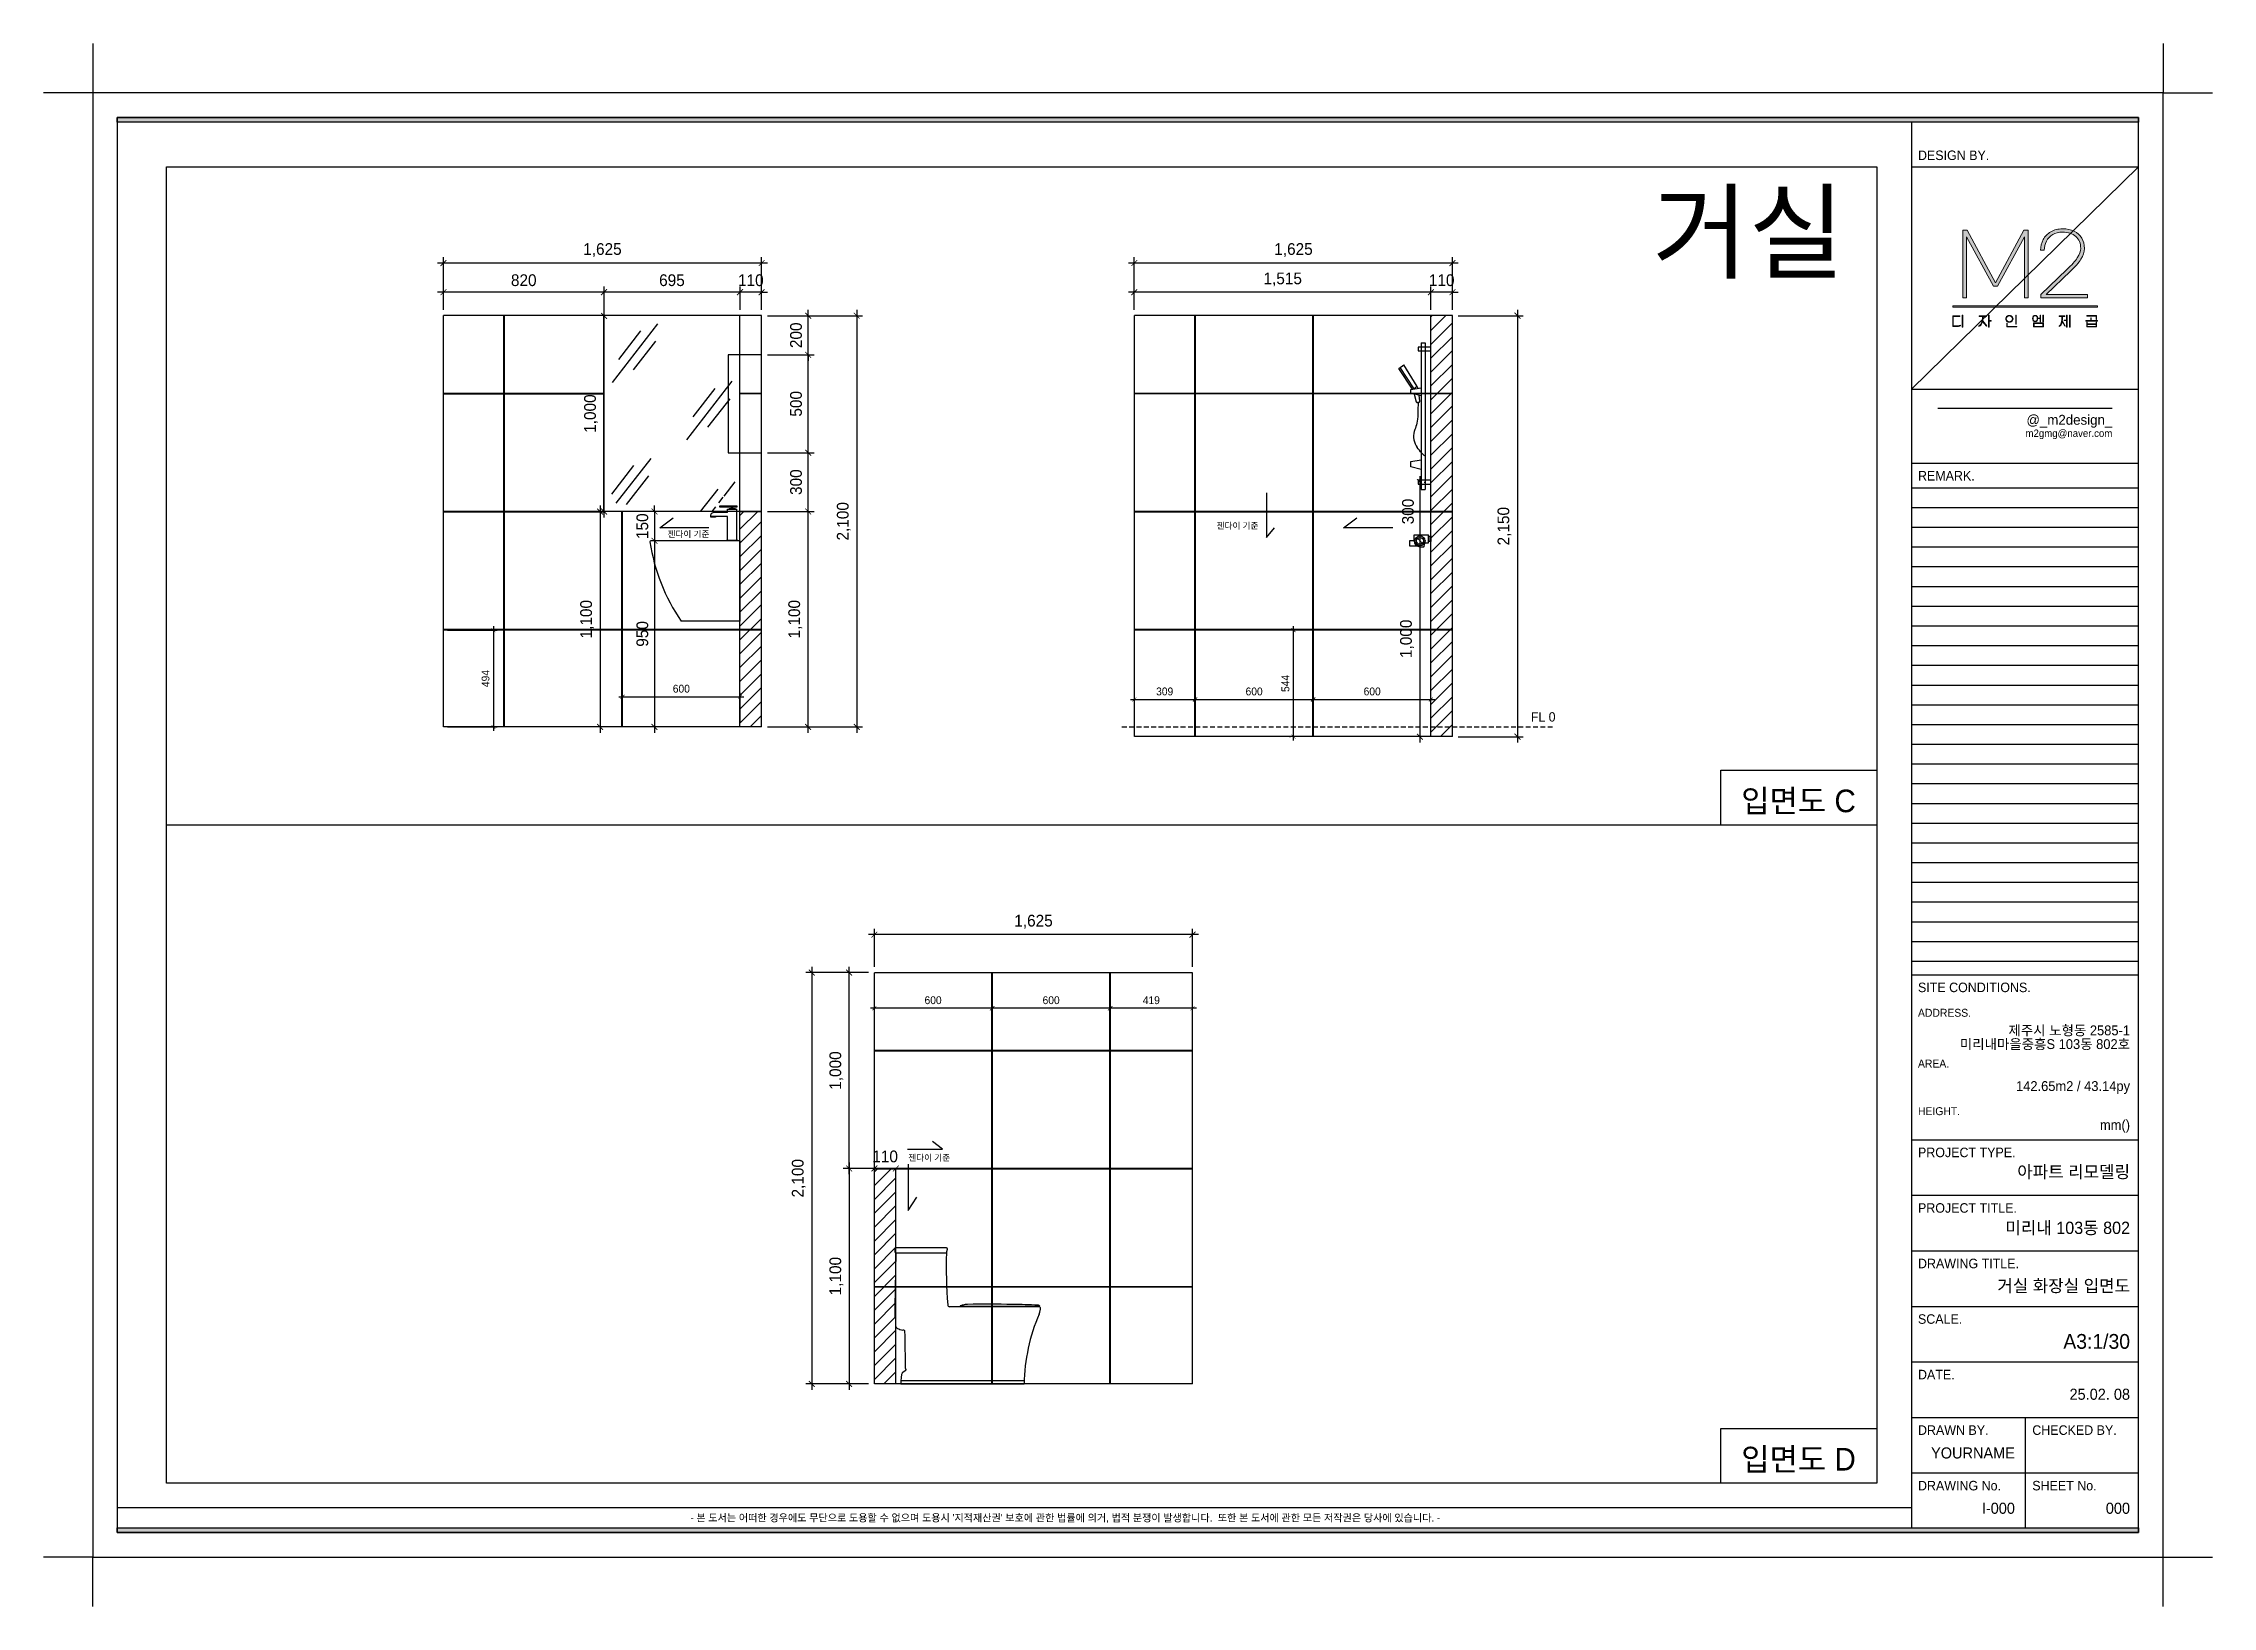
# Model space of a CAD drawing. Header units: millimetres. Extents: x 217202 to 745838, y -6815 to 171372.
# Drawn here: x 338697 to 349778, y -3244 to 4740 of the extents above; entities that cross this region are included whole.
import ezdxf
from ezdxf.enums import TextEntityAlignment as Align

# ---------------------------------------------------------------- set-up
doc = ezdxf.new("R2010")
doc.units = ezdxf.units.MM
doc.header["$PDMODE"] = 3
doc.linetypes.add('HIDDEN', pattern=[0.375, 0.25, -0.125])
doc.layers.get('DEFPOINTS').update_dxf_attribs({"color": 248})
for name, color, linetype in [('03-WAL NEW', 3, 'Continuous'), ('06-FUR', 6, 'Continuous'), ('_U+B808_U+C774_U+C5B4 2', 7, 'Continuous'), ('C-WALL1', 2, 'Continuous'), ('CO-BATH', 6, 'Continuous'), ('FIX', 7, 'Continuous'), ('FORM(YOURNAME)-1', 1, 'Continuous'), ('FORM(YOURNAME)-11', 1, 'Continuous'), ('TOILET-1', 6, 'Continuous'), ('도면층4', 4, 'Continuous')]:
    doc.layers.add(name, color=color, linetype=linetype)
doc.styles.add('HY 울릉도 L', font='')
doc.styles.add('YOURNAME', font='HY울릉도M.TTF')
doc.styles.add('코레일둥고', font='Korail_Round_Gothic_Medium.ttf')
doc.styles.get('HY 울릉도 L').set_extended_font_data('HY울릉도L')
doc.dimstyles.new('30', dxfattribs={"dimscale": 30, "dimtxt": 2, "dimasz": 1, "dimexe": 1, "dimexo": 1, "dimgap": 1, "dimtad": 1, "dimdec": 0, "dimrnd": 0.05, "dimdsep": 46, "dimlunit": 6, "dimtxsty": 'HY 울릉도 L', "dimblk": 'ARCHTICK', "dimcen": 2.5, "dimdle": 1, "dimclrd": 133, "dimclre": 133, "dimclrt": 30, "dimadec": 0, "dimazin": 0, "dimtfac": 1, "dimtdec": 0, "dimtix": 1, "dimtmove": 2, "dimatfit": 3, "dimldrblk": 'ARCHTICK', "dimfxl": 1, "dimlwd": -1, "dimlwe": -1, "dimarcsym": 0})

msp = doc.modelspace()

# ---------------------------------------------------------------- texts
at = {"layer": 'C-WALL1', "style": '코레일둥고'}
for s, height, p in [('거실', 392.41, (346915, 3972.5)), ('입면도 C', 115.46, (347369.8, 928.8)), ('입면도 D', 115.46, (347369.8, -2433.3))]:
    msp.add_text(s, height=height, dxfattribs=at).set_placement(p, align=Align.TOP_LEFT)
at = {"layer": 'TOILET-1', "color": 30, "true_color": 0xeb7024, "char_height": 31.414, "attachment_point": 1, "style": '코레일둥고'}
for width, insert in [(317.472, (341885.6, 2249.5)), (317.472, (344690.2, 2292)), (493.105, (343115.3, -935.7))]:
    msp.add_mtext_dynamic_manual_height_columns('{\\fGulim|b0|i0|c129|p50;젠다이 기준}', width=width, gutter_width=1748, heights=[0], dxfattribs=dict(at, insert=insert))
at = {"layer": '도면층4', "color": 8, "style": '코레일둥고'}
msp.add_text('FL 0', height=47.92, dxfattribs=at).set_placement((346296, 1276.2))

# ---------------------------------------------------------------- blocks, each defined once
blk = doc.blocks.new('_ArchTick')
at = {"color": 0, "linetype": 'ByBlock', "const_width": 0.15}
blk.add_lwpolyline([(-0.5, -0.5), (0.5, 0.5)], dxfattribs=at)
blk = doc.blocks.new('*D547')
at = {"layer": '06-FUR', "color": 133, "transparency": 16777216}
for p, q in [((342226, 2349), (341789, 2349)), ((341819, 2349), (341819, 2379)), ((341819, 2349), (341819, 2199)), ((341819, 2199), (341819, 2169)), ((341849, 2199), (341849, 2199))]:
    blk.add_line(p, q, dxfattribs=at)
at = {"layer": 'DEFPOINTS', "color": 0, "transparency": 16777216}
for p in [(342256, 2349), (341819, 2199), (341819, 2199)]:
    blk.add_point(p, dxfattribs=at)
at = {"layer": '06-FUR', "color": 133, "transparency": 16777216, "xscale": 30, "yscale": 30, "zscale": 30}
for p, rotation in [((341819, 2349), 270), ((341819, 2199), 90)]:
    blk.add_blockref('_ArchTick', p, dxfattribs=dict(at, rotation=rotation))
at = {"layer": '06-FUR', "color": 30, "transparency": 16777216, "insert": (341757, 2274), "char_height": 60, "attachment_point": 5, "rotation": 90, "style": 'HY 울릉도 L'}
blk.add_mtext('150', dxfattribs=at)
blk = doc.blocks.new('*D548')
at = {"layer": '06-FUR', "color": 133, "transparency": 16777216}
for p, q in [((341541, 2379), (341541, 1219)), ((341571, 2349), (341571, 2349)), ((341571, 1249), (341571, 1249))]:
    blk.add_line(p, q, dxfattribs=at)
at = {"layer": 'DEFPOINTS', "color": 0, "transparency": 16777216}
for p in [(341541, 2349), (341541, 1249), (341541, 1249)]:
    blk.add_point(p, dxfattribs=at)
at = {"layer": '06-FUR', "color": 133, "transparency": 16777216, "xscale": 30, "yscale": 30, "zscale": 30}
for p, rotation in [((341541, 2349), 90), ((341541, 1249), 270)]:
    blk.add_blockref('_ArchTick', p, dxfattribs=dict(at, rotation=rotation))
at = {"layer": '06-FUR', "color": 30, "transparency": 16777216, "insert": (341475, 1799), "char_height": 60, "attachment_point": 5, "rotation": 90, "style": 'HY 울릉도 L'}
blk.add_mtext('1,100', dxfattribs=at)
blk = doc.blocks.new('*D549')
at = {"layer": '06-FUR', "color": 133, "transparency": 16777216}
for p, q in [((345785, 3469), (345755, 3469)), ((345785, 3379), (345785, 3499)), ((345895, 3469), (345785, 3469)), ((345895, 3379), (345895, 3499)), ((345895, 3469), (345925, 3469))]:
    blk.add_line(p, q, dxfattribs=at)
at = {"layer": 'DEFPOINTS', "color": 0, "transparency": 16777216}
for p in [(345785, 3469), (345785, 3349), (345895, 3349)]:
    blk.add_point(p, dxfattribs=at)
at = {"layer": '06-FUR', "color": 133, "transparency": 16777216, "xscale": 30, "yscale": 30, "zscale": 30}
blk.add_blockref('_ArchTick', (345785, 3469), dxfattribs=at)
at = {"layer": '06-FUR', "color": 133, "transparency": 16777216, "xscale": 30, "yscale": 30, "zscale": 30, "rotation": 180}
blk.add_blockref('_ArchTick', (345895, 3469), dxfattribs=at)
at = {"layer": '06-FUR', "color": 30, "transparency": 16777216, "insert": (345840, 3530), "char_height": 60, "attachment_point": 5, "style": 'HY 울릉도 L'}
blk.add_mtext('110', dxfattribs=at)
blk = doc.blocks.new('*D550')
at = {"layer": '06-FUR', "color": 133, "transparency": 16777216}
for p, q in [((345815, 3469), (344240, 3469)), ((344270, 3379), (344270, 3499)), ((345785, 3379), (345785, 3499))]:
    blk.add_line(p, q, dxfattribs=at)
at = {"layer": 'DEFPOINTS', "color": 0, "transparency": 16777216}
for p in [(344270, 3469), (344270, 3349), (345785, 3349)]:
    blk.add_point(p, dxfattribs=at)
at = {"layer": '06-FUR', "color": 133, "transparency": 16777216, "xscale": 30, "yscale": 30, "zscale": 30, "rotation": 180}
blk.add_blockref('_ArchTick', (344270, 3469), dxfattribs=at)
at = {"layer": '06-FUR', "color": 133, "transparency": 16777216, "xscale": 30, "yscale": 30, "zscale": 30}
blk.add_blockref('_ArchTick', (345785, 3469), dxfattribs=at)
at = {"layer": '06-FUR', "color": 30, "transparency": 16777216, "insert": (345028, 3534), "char_height": 60, "attachment_point": 5, "style": 'HY 울릉도 L'}
blk.add_mtext('1,515', dxfattribs=at)
blk = doc.blocks.new('*D551')
at = {"layer": '06-FUR', "color": 133, "transparency": 16777216}
for p, q in [((345925, 3618), (344240, 3618)), ((344270, 3379), (344270, 3648)), ((345895, 3379), (345895, 3648))]:
    blk.add_line(p, q, dxfattribs=at)
at = {"layer": 'DEFPOINTS', "color": 0, "transparency": 16777216}
for p in [(344270, 3618), (344270, 3349), (345895, 3349)]:
    blk.add_point(p, dxfattribs=at)
at = {"layer": '06-FUR', "color": 133, "transparency": 16777216, "xscale": 30, "yscale": 30, "zscale": 30, "rotation": 180}
blk.add_blockref('_ArchTick', (344270, 3618), dxfattribs=at)
at = {"layer": '06-FUR', "color": 133, "transparency": 16777216, "xscale": 30, "yscale": 30, "zscale": 30}
blk.add_blockref('_ArchTick', (345895, 3618), dxfattribs=at)
at = {"layer": '06-FUR', "color": 30, "transparency": 16777216, "insert": (345083, 3684), "char_height": 60, "attachment_point": 5, "style": 'HY 울릉도 L'}
blk.add_mtext('1,625', dxfattribs=at)
blk = doc.blocks.new('*D552')
at = {"layer": '06-FUR', "color": 133, "transparency": 16777216}
for p, q in [((342256, 3469), (342226, 3469)), ((342256, 3379), (342256, 3499)), ((342366, 3469), (342256, 3469)), ((342366, 3379), (342366, 3499)), ((342366, 3469), (342396, 3469))]:
    blk.add_line(p, q, dxfattribs=at)
at = {"layer": 'DEFPOINTS', "color": 0, "transparency": 16777216}
for p in [(342256, 3469), (342256, 3349), (342366, 3349)]:
    blk.add_point(p, dxfattribs=at)
at = {"layer": '06-FUR', "color": 133, "transparency": 16777216, "xscale": 30, "yscale": 30, "zscale": 30}
blk.add_blockref('_ArchTick', (342256, 3469), dxfattribs=at)
at = {"layer": '06-FUR', "color": 133, "transparency": 16777216, "xscale": 30, "yscale": 30, "zscale": 30, "rotation": 180}
blk.add_blockref('_ArchTick', (342366, 3469), dxfattribs=at)
at = {"layer": '06-FUR', "color": 30, "transparency": 16777216, "insert": (342311, 3530), "char_height": 60, "attachment_point": 5, "style": 'HY 울릉도 L'}
blk.add_mtext('110', dxfattribs=at)
blk = doc.blocks.new('*D553')
at = {"layer": '06-FUR', "color": 133, "transparency": 16777216}
for p, q in [((342286, 3469), (341531, 3469)), ((341561, 3379), (341561, 3499)), ((342256, 3379), (342256, 3499))]:
    blk.add_line(p, q, dxfattribs=at)
at = {"layer": 'DEFPOINTS', "color": 0, "transparency": 16777216}
for p in [(341561, 3469), (341561, 3349), (342256, 3349)]:
    blk.add_point(p, dxfattribs=at)
at = {"layer": '06-FUR', "color": 133, "transparency": 16777216, "xscale": 30, "yscale": 30, "zscale": 30, "rotation": 180}
blk.add_blockref('_ArchTick', (341561, 3469), dxfattribs=at)
at = {"layer": '06-FUR', "color": 133, "transparency": 16777216, "xscale": 30, "yscale": 30, "zscale": 30}
blk.add_blockref('_ArchTick', (342256, 3469), dxfattribs=at)
at = {"layer": '06-FUR', "color": 30, "transparency": 16777216, "insert": (341908, 3530), "char_height": 60, "attachment_point": 5, "style": 'HY 울릉도 L'}
blk.add_mtext('695', dxfattribs=at)
blk = doc.blocks.new('*D554')
at = {"layer": '06-FUR', "color": 133, "transparency": 16777216}
for p, q in [((341591, 3469), (340711, 3469)), ((340741, 3379), (340741, 3499)), ((341561, 3379), (341561, 3499))]:
    blk.add_line(p, q, dxfattribs=at)
at = {"layer": 'DEFPOINTS', "color": 0, "transparency": 16777216}
for p in [(340741, 3469), (340741, 3349), (341561, 3349)]:
    blk.add_point(p, dxfattribs=at)
at = {"layer": '06-FUR', "color": 133, "transparency": 16777216, "xscale": 30, "yscale": 30, "zscale": 30, "rotation": 180}
blk.add_blockref('_ArchTick', (340741, 3469), dxfattribs=at)
at = {"layer": '06-FUR', "color": 133, "transparency": 16777216, "xscale": 30, "yscale": 30, "zscale": 30}
blk.add_blockref('_ArchTick', (341561, 3469), dxfattribs=at)
at = {"layer": '06-FUR', "color": 30, "transparency": 16777216, "insert": (341151, 3530), "char_height": 60, "attachment_point": 5, "style": 'HY 울릉도 L'}
blk.add_mtext('820', dxfattribs=at)
blk = doc.blocks.new('*D555')
at = {"layer": '06-FUR', "color": 133, "transparency": 16777216}
for p, q in [((342396, 3618), (340711, 3618)), ((340741, 3379), (340741, 3648)), ((342366, 3379), (342366, 3648))]:
    blk.add_line(p, q, dxfattribs=at)
at = {"layer": 'DEFPOINTS', "color": 0, "transparency": 16777216}
for p in [(340741, 3618), (340741, 3349), (342366, 3349)]:
    blk.add_point(p, dxfattribs=at)
at = {"layer": '06-FUR', "color": 133, "transparency": 16777216, "xscale": 30, "yscale": 30, "zscale": 30, "rotation": 180}
blk.add_blockref('_ArchTick', (340741, 3618), dxfattribs=at)
at = {"layer": '06-FUR', "color": 133, "transparency": 16777216, "xscale": 30, "yscale": 30, "zscale": 30}
blk.add_blockref('_ArchTick', (342366, 3618), dxfattribs=at)
at = {"layer": '06-FUR', "color": 30, "transparency": 16777216, "insert": (341553, 3684), "char_height": 60, "attachment_point": 5, "style": 'HY 울릉도 L'}
blk.add_mtext('1,625', dxfattribs=at)
blk = doc.blocks.new('*D556')
at = {"layer": '06-FUR', "color": 133, "transparency": 16777216}
for p, q in [((342813, -976), (342813, -2136)), ((342912, -1006), (342783, -1006)), ((342912, -2106), (342783, -2106))]:
    blk.add_line(p, q, dxfattribs=at)
at = {"layer": 'DEFPOINTS', "color": 0, "transparency": 16777216}
for p in [(342942, -1006), (342813, -2106), (342942, -2106)]:
    blk.add_point(p, dxfattribs=at)
at = {"layer": '06-FUR', "color": 133, "transparency": 16777216, "xscale": 30, "yscale": 30, "zscale": 30}
for p, rotation in [((342813, -1006), 90), ((342813, -2106), 270)]:
    blk.add_blockref('_ArchTick', p, dxfattribs=dict(at, rotation=rotation))
at = {"layer": '06-FUR', "color": 30, "transparency": 16777216, "insert": (342748, -1556), "char_height": 60, "attachment_point": 5, "rotation": 90, "style": 'HY 울릉도 L'}
blk.add_mtext('1,100', dxfattribs=at)
blk = doc.blocks.new('*D557')
at = {"layer": '06-FUR', "color": 133, "transparency": 16777216}
for p, q in [((342813, -1036), (342813, 24)), ((342912, -6), (342783, -6)), ((342912, -1006), (342783, -1006))]:
    blk.add_line(p, q, dxfattribs=at)
at = {"layer": 'DEFPOINTS', "color": 0, "transparency": 16777216}
for p in [(342813, -6), (342942, -6), (342942, -1006)]:
    blk.add_point(p, dxfattribs=at)
at = {"layer": '06-FUR', "color": 133, "transparency": 16777216, "xscale": 30, "yscale": 30, "zscale": 30}
for p, rotation in [((342813, -6), 90), ((342813, -1006), 270)]:
    blk.add_blockref('_ArchTick', p, dxfattribs=dict(at, rotation=rotation))
at = {"layer": '06-FUR', "color": 30, "transparency": 16777216, "insert": (342748, -506), "char_height": 60, "attachment_point": 5, "rotation": 90, "style": 'HY 울릉도 L'}
blk.add_mtext('1,000', dxfattribs=at)
blk = doc.blocks.new('*D558')
at = {"layer": '06-FUR', "color": 133, "transparency": 16777216}
for p, q in [((342622, 24), (342622, -2136)), ((342912, -6), (342592, -6)), ((342912, -2106), (342592, -2106))]:
    blk.add_line(p, q, dxfattribs=at)
at = {"layer": 'DEFPOINTS', "color": 0, "transparency": 16777216}
for p in [(342942, -6), (342622, -2106), (342942, -2106)]:
    blk.add_point(p, dxfattribs=at)
at = {"layer": '06-FUR', "color": 133, "transparency": 16777216, "xscale": 30, "yscale": 30, "zscale": 30}
for p, rotation in [((342622, -6), 90), ((342622, -2106), 270)]:
    blk.add_blockref('_ArchTick', p, dxfattribs=dict(at, rotation=rotation))
at = {"layer": '06-FUR', "color": 30, "transparency": 16777216, "insert": (342556, -1056), "char_height": 60, "attachment_point": 5, "rotation": 90, "style": 'HY 울릉도 L'}
blk.add_mtext('2,100', dxfattribs=at)
blk = doc.blocks.new('*D559')
at = {"layer": '06-FUR', "color": 133, "transparency": 16777216}
for p, q in [((342942, -1006), (342912, -1006)), ((343052, -1006), (342942, -1006)), ((343052, -1006), (343082, -1006))]:
    blk.add_line(p, q, dxfattribs=at)
at = {"layer": 'DEFPOINTS', "color": 0, "transparency": 16777216}
for p in [(342942, -1006), (342942, -1006), (343052, -1006)]:
    blk.add_point(p, dxfattribs=at)
at = {"layer": '06-FUR', "color": 133, "transparency": 16777216, "xscale": 30, "yscale": 30, "zscale": 30}
blk.add_blockref('_ArchTick', (342942, -1006), dxfattribs=at)
at = {"layer": '06-FUR', "color": 133, "transparency": 16777216, "xscale": 30, "yscale": 30, "zscale": 30, "rotation": 180}
blk.add_blockref('_ArchTick', (343052, -1006), dxfattribs=at)
at = {"layer": '06-FUR', "color": 30, "transparency": 16777216, "insert": (342997, -945), "char_height": 60, "attachment_point": 5, "style": 'HY 울릉도 L'}
blk.add_mtext('110', dxfattribs=at)
blk = doc.blocks.new('*D565')
at = {"layer": '06-FUR', "color": 133, "transparency": 16777216}
for p, q in [((344597, 188), (342912, 188)), ((342942, 24), (342942, 218)), ((344567, 24), (344567, 218))]:
    blk.add_line(p, q, dxfattribs=at)
at = {"layer": 'DEFPOINTS', "color": 0, "transparency": 16777216}
for p in [(342942, 188), (342942, -6), (344567, -6)]:
    blk.add_point(p, dxfattribs=at)
at = {"layer": '06-FUR', "color": 133, "transparency": 16777216, "xscale": 30, "yscale": 30, "zscale": 30, "rotation": 180}
blk.add_blockref('_ArchTick', (342942, 188), dxfattribs=at)
at = {"layer": '06-FUR', "color": 133, "transparency": 16777216, "xscale": 30, "yscale": 30, "zscale": 30}
blk.add_blockref('_ArchTick', (344567, 188), dxfattribs=at)
at = {"layer": '06-FUR', "color": 30, "transparency": 16777216, "insert": (343755, 254), "char_height": 60, "attachment_point": 5, "style": 'HY 울릉도 L'}
blk.add_mtext('1,625', dxfattribs=at)
blk = doc.blocks.new('*D566')
at = {"layer": '06-FUR', "color": 133, "transparency": 16777216}
for p, q in [((345729, 2229), (345729, 1169)), ((345759, 2199), (345759, 2199)), ((345759, 1199), (345759, 1199))]:
    blk.add_line(p, q, dxfattribs=at)
at = {"layer": 'DEFPOINTS', "color": 0, "transparency": 16777216}
for p in [(345729, 2199), (345729, 1199), (345729, 1199)]:
    blk.add_point(p, dxfattribs=at)
at = {"layer": '06-FUR', "color": 133, "transparency": 16777216, "xscale": 30, "yscale": 30, "zscale": 30}
for p, rotation in [((345729, 2199), 90), ((345729, 1199), 270)]:
    blk.add_blockref('_ArchTick', p, dxfattribs=dict(at, rotation=rotation))
at = {"layer": '06-FUR', "color": 30, "transparency": 16777216, "insert": (345663, 1699), "char_height": 60, "attachment_point": 5, "rotation": 90, "style": 'HY 울릉도 L'}
blk.add_mtext('1,000', dxfattribs=at)
blk = doc.blocks.new('*D567')
at = {"layer": '06-FUR', "color": 133, "transparency": 16777216}
for p, q in [((345729, 2529), (345729, 2169)), ((345751, 2499), (345759, 2499)), ((345751, 2199), (345759, 2199))]:
    blk.add_line(p, q, dxfattribs=at)
at = {"layer": 'DEFPOINTS', "color": 0, "transparency": 16777216}
for p in [(345721, 2499), (345721, 2199), (345729, 2199)]:
    blk.add_point(p, dxfattribs=at)
at = {"layer": '06-FUR', "color": 133, "transparency": 16777216, "xscale": 30, "yscale": 30, "zscale": 30}
for p, rotation in [((345729, 2499), 90), ((345729, 2199), 270)]:
    blk.add_blockref('_ArchTick', p, dxfattribs=dict(at, rotation=rotation))
at = {"layer": '06-FUR', "color": 30, "transparency": 16777216, "insert": (345668, 2349), "char_height": 60, "attachment_point": 5, "rotation": 90, "style": 'HY 울릉도 L'}
blk.add_mtext('300', dxfattribs=at)
blk = doc.blocks.new('*D568')
at = {"layer": 'DEFPOINTS', "color": 0, "transparency": 16777216}
for p in [(341656, 1403), (342256, 1403), (342256, 1249)]:
    blk.add_point(p, dxfattribs=at)
at = {"layer": 'TOILET-1', "color": 133, "transparency": 16777216}
blk.add_line((341636, 1403), (342276, 1403), dxfattribs=at)
at = {"layer": 'TOILET-1', "color": 30, "true_color": 0xeb7024, "transparency": 16777216}
blk.add_line((342256, 1269), (342256, 1423), dxfattribs=at)
at = {"layer": 'TOILET-1', "color": 133, "transparency": 16777216, "xscale": 20, "yscale": 20, "zscale": 20, "rotation": 180}
blk.add_blockref('_ArchTick', (341656, 1403), dxfattribs=at)
at = {"layer": 'TOILET-1', "color": 133, "transparency": 16777216, "xscale": 20, "yscale": 20, "zscale": 20}
blk.add_blockref('_ArchTick', (342256, 1403), dxfattribs=at)
at = {"layer": 'TOILET-1', "color": 30, "true_color": 0xeb7024, "transparency": 16777216, "insert": (341956, 1444), "char_height": 40, "attachment_point": 5, "style": 'HY 울릉도 L'}
blk.add_mtext('600', dxfattribs=at)
blk = doc.blocks.new('*D569')
at = {"layer": 'DEFPOINTS', "color": 0, "transparency": 16777216}
for p in [(344148, -188), (344148, -404), (344567, -404)]:
    blk.add_point(p, dxfattribs=at)
at = {"layer": 'TOILET-1', "color": 133, "transparency": 16777216}
blk.add_line((344587, -188), (344128, -188), dxfattribs=at)
at = {"layer": 'TOILET-1', "color": 30, "true_color": 0xeb7024, "transparency": 16777216}
for p, q in [((344148, -384), (344148, -168)), ((344567, -384), (344567, -168))]:
    blk.add_line(p, q, dxfattribs=at)
at = {"layer": 'TOILET-1', "color": 133, "transparency": 16777216, "xscale": 20, "yscale": 20, "zscale": 20, "rotation": 180}
blk.add_blockref('_ArchTick', (344148, -188), dxfattribs=at)
at = {"layer": 'TOILET-1', "color": 133, "transparency": 16777216, "xscale": 20, "yscale": 20, "zscale": 20}
blk.add_blockref('_ArchTick', (344567, -188), dxfattribs=at)
at = {"layer": 'TOILET-1', "color": 30, "true_color": 0xeb7024, "transparency": 16777216, "insert": (344357, -147), "char_height": 40, "attachment_point": 5, "style": 'HY 울릉도 L'}
blk.add_mtext('419', dxfattribs=at)
blk = doc.blocks.new('*D570')
at = {"layer": '06-FUR', "color": 133, "transparency": 16777216}
for p, q in [((344165, -188), (343525, -188)), ((343545, -384), (343545, -168)), ((344145, -277), (344145, -168))]:
    blk.add_line(p, q, dxfattribs=at)
at = {"layer": 'DEFPOINTS', "color": 0, "transparency": 16777216}
for p in [(343545, -188), (344145, -297), (343545, -404)]:
    blk.add_point(p, dxfattribs=at)
at = {"layer": '06-FUR', "color": 133, "transparency": 16777216, "xscale": 20, "yscale": 20, "zscale": 20, "rotation": 180}
blk.add_blockref('_ArchTick', (343545, -188), dxfattribs=at)
at = {"layer": '06-FUR', "color": 133, "transparency": 16777216, "xscale": 20, "yscale": 20, "zscale": 20}
blk.add_blockref('_ArchTick', (344145, -188), dxfattribs=at)
at = {"layer": '06-FUR', "color": 30, "transparency": 16777216, "insert": (343845, -147), "char_height": 40, "attachment_point": 5, "style": 'HY 울릉도 L'}
blk.add_mtext('600', dxfattribs=at)
blk = doc.blocks.new('*D571')
at = {"layer": 'DEFPOINTS', "color": 0, "transparency": 16777216}
for p in [(342942, -188), (343542, -188), (342942, -404)]:
    blk.add_point(p, dxfattribs=at)
at = {"layer": 'TOILET-1', "color": 133, "transparency": 16777216}
blk.add_line((343562, -188), (342922, -188), dxfattribs=at)
at = {"layer": 'TOILET-1', "color": 30, "true_color": 0xeb7024, "transparency": 16777216}
blk.add_line((342942, -384), (342942, -168), dxfattribs=at)
at = {"layer": 'TOILET-1', "color": 133, "transparency": 16777216, "xscale": 20, "yscale": 20, "zscale": 20, "rotation": 180}
blk.add_blockref('_ArchTick', (342942, -188), dxfattribs=at)
at = {"layer": 'TOILET-1', "color": 133, "transparency": 16777216, "xscale": 20, "yscale": 20, "zscale": 20}
blk.add_blockref('_ArchTick', (343542, -188), dxfattribs=at)
at = {"layer": 'TOILET-1', "color": 30, "true_color": 0xeb7024, "transparency": 16777216, "insert": (343242, -147), "char_height": 40, "attachment_point": 5, "style": 'HY 울릉도 L'}
blk.add_mtext('600', dxfattribs=at)
blk = doc.blocks.new('*D572')
at = {"layer": '06-FUR', "color": 133, "transparency": 16777216}
for p, q in [((344270, 1723), (344270, 1369)), ((344579, 1723), (344579, 1369)), ((344250, 1389), (344599, 1389))]:
    blk.add_line(p, q, dxfattribs=at)
at = {"layer": 'DEFPOINTS', "color": 0, "transparency": 16777216}
for p in [(344270, 1743), (344579, 1743), (344579, 1389)]:
    blk.add_point(p, dxfattribs=at)
at = {"layer": '06-FUR', "color": 133, "transparency": 16777216, "xscale": 20, "yscale": 20, "zscale": 20, "rotation": 180}
blk.add_blockref('_ArchTick', (344270, 1389), dxfattribs=at)
at = {"layer": '06-FUR', "color": 133, "transparency": 16777216, "xscale": 20, "yscale": 20, "zscale": 20}
blk.add_blockref('_ArchTick', (344579, 1389), dxfattribs=at)
at = {"layer": '06-FUR', "color": 30, "transparency": 16777216, "insert": (344425, 1430), "char_height": 40, "attachment_point": 5, "style": 'HY 울릉도 L'}
blk.add_mtext('309', dxfattribs=at)
blk = doc.blocks.new('*D573')
at = {"layer": '06-FUR', "color": 133, "transparency": 16777216}
blk.add_line((344562, 1389), (345202, 1389), dxfattribs=at)
at = {"layer": 'DEFPOINTS', "color": 0, "transparency": 16777216}
for p in [(344582, 1389), (345182, 1389), (345182, 1389)]:
    blk.add_point(p, dxfattribs=at)
at = {"layer": '06-FUR', "color": 133, "transparency": 16777216, "xscale": 20, "yscale": 20, "zscale": 20, "rotation": 180}
blk.add_blockref('_ArchTick', (344582, 1389), dxfattribs=at)
at = {"layer": '06-FUR', "color": 133, "transparency": 16777216, "xscale": 20, "yscale": 20, "zscale": 20}
blk.add_blockref('_ArchTick', (345182, 1389), dxfattribs=at)
at = {"layer": '06-FUR', "color": 30, "transparency": 16777216, "insert": (344882, 1430), "char_height": 40, "attachment_point": 5, "style": 'HY 울릉도 L'}
blk.add_mtext('600', dxfattribs=at)
blk = doc.blocks.new('*D574')
at = {"layer": '06-FUR', "color": 133, "transparency": 16777216}
blk.add_line((345165, 1389), (345805, 1389), dxfattribs=at)
at = {"layer": 'DEFPOINTS', "color": 0, "transparency": 16777216}
for p in [(345185, 1389), (345785, 1389), (345785, 1389)]:
    blk.add_point(p, dxfattribs=at)
at = {"layer": '06-FUR', "color": 133, "transparency": 16777216, "xscale": 20, "yscale": 20, "zscale": 20, "rotation": 180}
blk.add_blockref('_ArchTick', (345185, 1389), dxfattribs=at)
at = {"layer": '06-FUR', "color": 133, "transparency": 16777216, "xscale": 20, "yscale": 20, "zscale": 20}
blk.add_blockref('_ArchTick', (345785, 1389), dxfattribs=at)
at = {"layer": '06-FUR', "color": 30, "transparency": 16777216, "insert": (345485, 1430), "char_height": 40, "attachment_point": 5, "style": 'HY 울릉도 L'}
blk.add_mtext('600', dxfattribs=at)
blk = doc.blocks.new('block 34')
at = {"layer": '_U+B808_U+C774_U+C5B4 2'}
h = blk.add_hatch(color=35, dxfattribs=at)
h.dxf.hatch_style = 2
h.paths.add_polyline_path([(674.6, -105.53), (675.73, -105.53), (683.42, -119.69), (691.1, -105.53), (692.22, -105.53), (692.22, -123.82), (691.22, -123.82), (691.22, -107.31), (683.97, -120.67), (682.84, -120.67), (675.59, -107.31), (675.59, -123.82), (674.6, -123.82)])
h = blk.add_hatch(color=35, dxfattribs=at)
h.dxf.hatch_style = 2
edge = h.paths.add_edge_path()
edge.add_spline(control_points=[(704.68, -105.78), (705.57, -106.21), (706.25, -106.83), (706.73, -107.63), (707.21, -108.43), (707.45, -109.38), (707.45, -110.46), (707.45, -111.43), (707.14, -112.39), (706.53, -113.34), (705.92, -114.29), (704.98, -115.38), (703.7, -116.62), (703.7, -116.62), (697.12, -122.91), (697.12, -122.91), (697.12, -122.91), (708.26, -122.91), (708.26, -122.91), (708.26, -122.91), (708.26, -123.82), (708.26, -123.82), (708.26, -123.82), (695.66, -123.82), (695.66, -123.82), (695.66, -123.82), (695.66, -122.91), (695.66, -122.91), (695.66, -122.91), (702.73, -116.15), (702.73, -116.15), (703.99, -114.93), (704.93, -113.86), (705.54, -112.95), (706.15, -112.03), (706.45, -111.2), (706.45, -110.46), (706.45, -109.07), (706.01, -107.98), (705.12, -107.2), (704.23, -106.42), (703.05, -106.03), (701.57, -106.03), (700.53, -106.03), (699.64, -106.26), (698.89, -106.71), (698.15, -107.15), (697.57, -107.75), (697.18, -108.5), (696.79, -109.25), (696.59, -110.06), (696.59, -110.94), (696.59, -110.94), (695.59, -110.94), (695.59, -110.94), (695.59, -109.89), (695.83, -108.93), (696.3, -108.05), (696.77, -107.17), (697.46, -106.46), (698.36, -105.93), (699.26, -105.4), (700.33, -105.13), (701.57, -105.13), (702.76, -105.13), (703.79, -105.35), (704.68, -105.78)], knot_values=[0, 0, 0, 0, 1, 1, 1, 2, 2, 2, 3, 3, 3, 4, 4, 4, 5, 5, 5, 6, 6, 6, 7, 7, 7, 8, 8, 8, 9, 9, 9, 10, 10, 10, 11, 11, 11, 12, 12, 12, 13, 13, 13, 14, 14, 14, 15, 15, 15, 16, 16, 16, 17, 17, 17, 18, 18, 18, 19, 19, 19, 20, 20, 20, 21, 21, 21, 22, 22, 22, 22], degree=3, periodic=0)
at = {"layer": '_U+B808_U+C774_U+C5B4 2', "lineweight": 0}
blk.add_lwpolyline([(674.6, -105.53), (675.73, -105.53), (683.42, -119.69), (691.1, -105.53), (692.22, -105.53), (692.22, -123.82), (691.22, -123.82), (691.22, -107.31), (683.97, -120.67), (682.84, -120.67), (675.59, -107.31), (675.59, -123.82), (674.6, -123.82), (674.6, -105.53)], dxfattribs=at)
blk.add_open_spline([(704.68, -105.78), (705.57, -106.21), (706.25, -106.83), (706.73, -107.63), (707.21, -108.43), (707.45, -109.38), (707.45, -110.46), (707.45, -111.43), (707.14, -112.39), (706.53, -113.34), (705.92, -114.29), (704.98, -115.38), (703.7, -116.62), (703.7, -116.62), (697.12, -122.91), (697.12, -122.91), (697.12, -122.91), (708.26, -122.91), (708.26, -122.91), (708.26, -122.91), (708.26, -123.82), (708.26, -123.82), (708.26, -123.82), (695.66, -123.82), (695.66, -123.82), (695.66, -123.82), (695.66, -122.91), (695.66, -122.91), (695.66, -122.91), (702.73, -116.15), (702.73, -116.15), (703.99, -114.93), (704.93, -113.86), (705.54, -112.95), (706.15, -112.03), (706.45, -111.2), (706.45, -110.46), (706.45, -109.07), (706.01, -107.98), (705.12, -107.2), (704.23, -106.42), (703.05, -106.03), (701.57, -106.03), (700.53, -106.03), (699.64, -106.26), (698.89, -106.71), (698.15, -107.15), (697.57, -107.75), (697.18, -108.5), (696.79, -109.25), (696.59, -110.06), (696.59, -110.94), (696.59, -110.94), (695.59, -110.94), (695.59, -110.94), (695.59, -109.89), (695.83, -108.93), (696.3, -108.05), (696.77, -107.17), (697.46, -106.46), (698.36, -105.93), (699.26, -105.4), (700.33, -105.13), (701.57, -105.13), (702.76, -105.13), (703.79, -105.35), (704.68, -105.78)], degree=3, knots=[0, 0, 0, 0, 1, 1, 1, 2, 2, 2, 3, 3, 3, 4, 4, 4, 5, 5, 5, 6, 6, 6, 7, 7, 7, 8, 8, 8, 9, 9, 9, 10, 10, 10, 11, 11, 11, 12, 12, 12, 13, 13, 13, 14, 14, 14, 15, 15, 15, 16, 16, 16, 17, 17, 17, 18, 18, 18, 19, 19, 19, 20, 20, 20, 21, 21, 21, 22, 22, 22, 22], dxfattribs=at)
blk = doc.blocks.new('block 35')
at = {"layer": '_U+B808_U+C774_U+C5B4 2'}
h = blk.add_hatch(color=35, dxfattribs=at)
h.dxf.hatch_style = 2
edge = h.paths.add_edge_path()
edge.add_spline(control_points=[(673.72, -128.8), (673.72, -128.8), (672, -128.8), (672, -128.8), (672, -128.8), (672, -131.36), (672, -131.36), (672, -131.36), (673.14, -131.36), (673.14, -131.36), (673.29, -131.36), (673.44, -131.34), (673.6, -131.31), (673.75, -131.28), (673.88, -131.24), (673.98, -131.2), (673.98, -131.2), (673.98, -131.35), (673.98, -131.35), (673.88, -131.4), (673.75, -131.44), (673.6, -131.47), (673.45, -131.49), (673.3, -131.51), (673.14, -131.51), (673.14, -131.51), (671.83, -131.51), (671.83, -131.51), (671.83, -131.51), (671.83, -128.65), (671.83, -128.65), (671.83, -128.65), (673.72, -128.65), (673.72, -128.65), (673.72, -128.65), (673.72, -128.8), (673.72, -128.8)], knot_values=[0, 0, 0, 0, 1, 1, 1, 2, 2, 2, 3, 3, 3, 4, 4, 4, 5, 5, 5, 6, 6, 6, 7, 7, 7, 8, 8, 8, 9, 9, 9, 10, 10, 10, 11, 11, 11, 12, 12, 12, 12], degree=3, periodic=0)
h.paths.add_polyline_path([(674.54, -131.73), (674.38, -131.74), (674.38, -128.5), (674.54, -128.5)])
h = blk.add_hatch(color=35, dxfattribs=at)
h.dxf.hatch_style = 2
edge = h.paths.add_edge_path()
edge.add_spline(control_points=[(679.96, -130.01), (679.96, -130.01), (681.09, -131.37), (681.09, -131.37), (681.09, -131.37), (680.96, -131.47), (680.96, -131.47), (680.96, -131.47), (679.92, -130.19), (679.92, -130.19), (679.82, -130.57), (679.69, -130.87), (679.52, -131.09), (679.35, -131.32), (679.14, -131.46), (678.9, -131.51), (678.9, -131.51), (678.9, -131.36), (678.9, -131.36), (679.11, -131.3), (679.3, -131.16), (679.45, -130.93), (679.6, -130.7), (679.71, -130.39), (679.79, -130.03), (679.86, -129.66), (679.91, -129.25), (679.91, -128.8), (679.91, -128.8), (678.97, -128.8), (678.97, -128.8), (678.97, -128.8), (678.97, -128.65), (678.97, -128.65), (678.97, -128.65), (681, -128.65), (681, -128.65), (681, -128.65), (681, -128.8), (681, -128.8), (681, -128.8), (680.07, -128.8), (680.07, -128.8), (680.06, -129.26), (680.03, -129.66), (679.96, -130.01)], knot_values=[0, 0, 0, 0, 1, 1, 1, 2, 2, 2, 3, 3, 3, 4, 4, 4, 5, 5, 5, 6, 6, 6, 7, 7, 7, 8, 8, 8, 9, 9, 9, 10, 10, 10, 11, 11, 11, 12, 12, 12, 13, 13, 13, 14, 14, 14, 15, 15, 15, 15], degree=3, periodic=0)
h.paths.add_polyline_path([(682.21, -130.06), (681.69, -130.06), (681.69, -131.73), (681.54, -131.73), (681.54, -128.5), (681.69, -128.5), (681.69, -129.92), (682.21, -129.92)])
h = blk.add_hatch(color=35, dxfattribs=at)
h.dxf.hatch_style = 2
edge = h.paths.add_edge_path()
edge.add_spline(control_points=[(687.69, -128.68), (687.84, -128.76), (687.95, -128.87), (688.03, -129.01), (688.11, -129.15), (688.15, -129.3), (688.15, -129.47), (688.15, -129.64), (688.11, -129.8), (688.03, -129.94), (687.95, -130.08), (687.84, -130.19), (687.69, -130.27), (687.54, -130.35), (687.36, -130.39), (687.15, -130.39), (686.95, -130.39), (686.77, -130.35), (686.62, -130.27), (686.47, -130.19), (686.36, -130.08), (686.28, -129.94), (686.2, -129.8), (686.16, -129.64), (686.16, -129.47), (686.16, -129.3), (686.2, -129.15), (686.28, -129.01), (686.36, -128.87), (686.47, -128.76), (686.62, -128.68), (686.77, -128.6), (686.95, -128.56), (687.15, -128.56), (687.36, -128.56), (687.54, -128.6), (687.69, -128.68)], knot_values=[0, 0, 0, 0, 1, 1, 1, 2, 2, 2, 3, 3, 3, 4, 4, 4, 5, 5, 5, 6, 6, 6, 7, 7, 7, 8, 8, 8, 9, 9, 9, 10, 10, 10, 11, 11, 11, 12, 12, 12, 12], degree=3, periodic=0)
edge = h.paths.add_edge_path()
edge.add_spline(control_points=[(686.72, -128.79), (686.59, -128.86), (686.49, -128.95), (686.43, -129.07), (686.36, -129.18), (686.32, -129.32), (686.32, -129.47), (686.32, -129.63), (686.36, -129.76), (686.43, -129.88), (686.49, -130), (686.59, -130.09), (686.72, -130.15), (686.84, -130.22), (686.99, -130.25), (687.15, -130.25), (687.32, -130.25), (687.46, -130.22), (687.59, -130.15), (687.72, -130.09), (687.81, -130), (687.88, -129.88), (687.95, -129.76), (687.98, -129.63), (687.98, -129.47), (687.98, -129.32), (687.95, -129.18), (687.88, -129.07), (687.81, -128.95), (687.72, -128.86), (687.59, -128.79), (687.46, -128.73), (687.32, -128.7), (687.15, -128.7), (686.99, -128.7), (686.84, -128.73), (686.72, -128.79)], knot_values=[0, 0, 0, 0, 1, 1, 1, 2, 2, 2, 3, 3, 3, 4, 4, 4, 5, 5, 5, 6, 6, 6, 7, 7, 7, 8, 8, 8, 9, 9, 9, 10, 10, 10, 11, 11, 11, 12, 12, 12, 12], degree=3, periodic=0)
h.paths.add_polyline_path([(686.6, -131.51), (689.15, -131.51), (689.15, -131.66), (686.44, -131.66), (686.44, -130.66), (686.6, -130.66)])
h.paths.add_polyline_path([(689.03, -130.91), (688.87, -130.91), (688.87, -128.5), (689.03, -128.5)])
h = blk.add_hatch(color=35, dxfattribs=at)
h.dxf.hatch_style = 2
edge = h.paths.add_edge_path()
edge.add_spline(control_points=[(694.67, -130), (694.55, -130.16), (694.37, -130.23), (694.14, -130.23), (693.91, -130.23), (693.73, -130.16), (693.61, -130), (693.48, -129.84), (693.42, -129.64), (693.42, -129.39), (693.42, -129.14), (693.48, -128.94), (693.61, -128.78), (693.73, -128.62), (693.91, -128.54), (694.14, -128.54), (694.35, -128.54), (694.51, -128.61), (694.63, -128.74), (694.75, -128.87), (694.83, -129.04), (694.85, -129.25), (694.85, -129.25), (695.45, -129.25), (695.45, -129.25), (695.45, -129.25), (695.45, -128.52), (695.45, -128.52), (695.45, -128.52), (695.61, -128.52), (695.61, -128.52), (695.61, -128.52), (695.61, -130.29), (695.61, -130.29), (695.61, -130.29), (695.45, -130.29), (695.45, -130.29), (695.45, -130.29), (695.45, -129.4), (695.45, -129.4), (695.45, -129.4), (694.86, -129.4), (694.86, -129.4), (694.85, -129.64), (694.79, -129.85), (694.67, -130)], knot_values=[0, 0, 0, 0, 1, 1, 1, 2, 2, 2, 3, 3, 3, 4, 4, 4, 5, 5, 5, 6, 6, 6, 7, 7, 7, 8, 8, 8, 9, 9, 9, 10, 10, 10, 11, 11, 11, 12, 12, 12, 13, 13, 13, 14, 14, 14, 15, 15, 15, 15], degree=3, periodic=0)
edge = h.paths.add_edge_path()
edge.add_spline(control_points=[(693.73, -129.9), (693.83, -130.03), (693.97, -130.09), (694.14, -130.09), (694.31, -130.09), (694.45, -130.03), (694.55, -129.9), (694.65, -129.78), (694.7, -129.61), (694.7, -129.39), (694.7, -129.17), (694.65, -129), (694.55, -128.87), (694.45, -128.75), (694.31, -128.69), (694.14, -128.69), (693.97, -128.69), (693.83, -128.75), (693.73, -128.87), (693.63, -129), (693.58, -129.17), (693.58, -129.39), (693.58, -129.61), (693.63, -129.78), (693.73, -129.9)], knot_values=[0, 0, 0, 0, 1, 1, 1, 2, 2, 2, 3, 3, 3, 4, 4, 4, 5, 5, 5, 6, 6, 6, 7, 7, 7, 8, 8, 8, 8], degree=3, periodic=0)
h.paths.add_polyline_path([(693.69, -130.55), (696.36, -130.55), (696.36, -131.66), (693.69, -131.66)])
h.paths.add_polyline_path([(693.85, -131.51), (696.2, -131.51), (696.2, -130.7), (693.85, -130.7)])
h.paths.add_polyline_path([(696.36, -128.5), (696.36, -130.32), (696.2, -130.32), (696.2, -128.5)])
h = blk.add_hatch(color=35, dxfattribs=at)
h.dxf.hatch_style = 2
edge = h.paths.add_edge_path()
edge.add_spline(control_points=[(701.46, -129.93), (701.46, -129.93), (702.28, -131.39), (702.28, -131.39), (702.28, -131.39), (702.15, -131.47), (702.15, -131.47), (702.15, -131.47), (701.43, -130.17), (701.43, -130.17), (701.3, -130.94), (701.03, -131.39), (700.63, -131.51), (700.63, -131.51), (700.63, -131.35), (700.63, -131.35), (700.88, -131.26), (701.06, -130.99), (701.18, -130.55), (701.3, -130.1), (701.37, -129.52), (701.37, -128.8), (701.37, -128.8), (700.67, -128.8), (700.67, -128.8), (700.67, -128.8), (700.67, -128.65), (700.67, -128.65), (700.67, -128.65), (702.19, -128.65), (702.19, -128.65), (702.19, -128.65), (702.19, -128.8), (702.19, -128.8), (702.19, -128.8), (701.53, -128.8), (701.53, -128.8), (701.52, -129.25), (701.5, -129.63), (701.46, -129.93)], knot_values=[0, 0, 0, 0, 1, 1, 1, 2, 2, 2, 3, 3, 3, 4, 4, 4, 5, 5, 5, 6, 6, 6, 7, 7, 7, 8, 8, 8, 9, 9, 9, 10, 10, 10, 11, 11, 11, 12, 12, 12, 13, 13, 13, 13], degree=3, periodic=0)
h.paths.add_polyline_path([(702.59, -128.52), (702.75, -128.52), (702.75, -131.68), (702.59, -131.68), (702.59, -129.95), (702, -129.95), (702, -129.8), (702.59, -129.8)])
h.paths.add_polyline_path([(703.61, -128.5), (703.61, -131.73), (703.45, -131.73), (703.45, -128.5)])
h = blk.add_hatch(color=35, dxfattribs=at)
h.dxf.hatch_style = 2
h.paths.add_polyline_path([(711.02, -129.93), (711.02, -130.07), (707.82, -130.07), (707.82, -129.93), (709.16, -129.93), (709.16, -129.2), (709.32, -129.2), (709.32, -129.93)])
h.paths.add_polyline_path([(710.61, -128.72), (708.07, -128.72), (708.07, -128.57), (710.77, -128.57), (710.77, -129.64), (710.61, -129.64)])
h.paths.add_polyline_path([(710.61, -130.36), (710.77, -130.36), (710.77, -131.66), (708.08, -131.66), (708.08, -130.36), (708.24, -130.36), (708.24, -130.83), (710.61, -130.83)])
h.paths.add_polyline_path([(710.61, -131.52), (710.61, -130.97), (708.24, -130.97), (708.24, -131.52)])
at = {"layer": '_U+B808_U+C774_U+C5B4 2', "lineweight": 0}
for points in [[(674.54, -131.73), (674.38, -131.74), (674.38, -128.5), (674.54, -128.5), (674.54, -131.73)], [(682.21, -130.06), (681.69, -130.06), (681.69, -131.73), (681.54, -131.73), (681.54, -128.5), (681.69, -128.5), (681.69, -129.92), (682.21, -129.92), (682.21, -130.06)], [(689.03, -130.91), (688.87, -130.91), (688.87, -128.5), (689.03, -128.5), (689.03, -130.91)], [(696.36, -128.5), (696.36, -130.32), (696.2, -130.32), (696.2, -128.5), (696.36, -128.5)], [(702.59, -128.52), (702.75, -128.52), (702.75, -131.68), (702.59, -131.68), (702.59, -129.95), (702, -129.95), (702, -129.8), (702.59, -129.8), (702.59, -128.52)], [(703.61, -128.5), (703.61, -131.73), (703.45, -131.73), (703.45, -128.5), (703.61, -128.5)], [(710.61, -128.72), (708.07, -128.72), (708.07, -128.57), (710.77, -128.57), (710.77, -129.64), (710.61, -129.64), (710.61, -128.72)], [(686.6, -131.51), (689.15, -131.51), (689.15, -131.66), (686.44, -131.66), (686.44, -130.66), (686.6, -130.66), (686.6, -131.51)], [(693.69, -130.55), (696.36, -130.55), (696.36, -131.66), (693.69, -131.66), (693.69, -130.55)], [(693.85, -131.51), (696.2, -131.51), (696.2, -130.7), (693.85, -130.7), (693.85, -131.51)], [(711.02, -129.93), (711.02, -130.07), (707.82, -130.07), (707.82, -129.93), (709.16, -129.93), (709.16, -129.2), (709.32, -129.2), (709.32, -129.93), (711.02, -129.93)], [(710.61, -130.36), (710.77, -130.36), (710.77, -131.66), (708.08, -131.66), (708.08, -130.36), (708.24, -130.36), (708.24, -130.83), (710.61, -130.83), (710.61, -130.36)], [(710.61, -131.52), (710.61, -130.97), (708.24, -130.97), (708.24, -131.52), (710.61, -131.52)]]:
    blk.add_lwpolyline(points, dxfattribs=at)
for points, knots in [([(673.72, -128.8), (673.72, -128.8), (672, -128.8), (672, -128.8), (672, -128.8), (672, -131.36), (672, -131.36), (672, -131.36), (673.14, -131.36), (673.14, -131.36), (673.29, -131.36), (673.44, -131.34), (673.6, -131.31), (673.75, -131.28), (673.88, -131.24), (673.98, -131.2), (673.98, -131.2), (673.98, -131.35), (673.98, -131.35), (673.88, -131.4), (673.75, -131.44), (673.6, -131.47), (673.45, -131.49), (673.3, -131.51), (673.14, -131.51), (673.14, -131.51), (671.83, -131.51), (671.83, -131.51), (671.83, -131.51), (671.83, -128.65), (671.83, -128.65), (671.83, -128.65), (673.72, -128.65), (673.72, -128.65), (673.72, -128.65), (673.72, -128.8), (673.72, -128.8)], [0, 0, 0, 0, 1, 1, 1, 2, 2, 2, 3, 3, 3, 4, 4, 4, 5, 5, 5, 6, 6, 6, 7, 7, 7, 8, 8, 8, 9, 9, 9, 10, 10, 10, 11, 11, 11, 12, 12, 12, 12]), ([(679.96, -130.01), (679.96, -130.01), (681.09, -131.37), (681.09, -131.37), (681.09, -131.37), (680.96, -131.47), (680.96, -131.47), (680.96, -131.47), (679.92, -130.19), (679.92, -130.19), (679.82, -130.57), (679.69, -130.87), (679.52, -131.09), (679.35, -131.32), (679.14, -131.46), (678.9, -131.51), (678.9, -131.51), (678.9, -131.36), (678.9, -131.36), (679.11, -131.3), (679.3, -131.16), (679.45, -130.93), (679.6, -130.7), (679.71, -130.39), (679.79, -130.03), (679.86, -129.66), (679.91, -129.25), (679.91, -128.8), (679.91, -128.8), (678.97, -128.8), (678.97, -128.8), (678.97, -128.8), (678.97, -128.65), (678.97, -128.65), (678.97, -128.65), (681, -128.65), (681, -128.65), (681, -128.65), (681, -128.8), (681, -128.8), (681, -128.8), (680.07, -128.8), (680.07, -128.8), (680.06, -129.26), (680.03, -129.66), (679.96, -130.01)], [0, 0, 0, 0, 1, 1, 1, 2, 2, 2, 3, 3, 3, 4, 4, 4, 5, 5, 5, 6, 6, 6, 7, 7, 7, 8, 8, 8, 9, 9, 9, 10, 10, 10, 11, 11, 11, 12, 12, 12, 13, 13, 13, 14, 14, 14, 15, 15, 15, 15]), ([(687.69, -128.68), (687.84, -128.76), (687.95, -128.87), (688.03, -129.01), (688.11, -129.15), (688.15, -129.3), (688.15, -129.47), (688.15, -129.64), (688.11, -129.8), (688.03, -129.94), (687.95, -130.08), (687.84, -130.19), (687.69, -130.27), (687.54, -130.35), (687.36, -130.39), (687.15, -130.39), (686.95, -130.39), (686.77, -130.35), (686.62, -130.27), (686.47, -130.19), (686.36, -130.08), (686.28, -129.94), (686.2, -129.8), (686.16, -129.64), (686.16, -129.47), (686.16, -129.3), (686.2, -129.15), (686.28, -129.01), (686.36, -128.87), (686.47, -128.76), (686.62, -128.68), (686.77, -128.6), (686.95, -128.56), (687.15, -128.56), (687.36, -128.56), (687.54, -128.6), (687.69, -128.68)], [0, 0, 0, 0, 1, 1, 1, 2, 2, 2, 3, 3, 3, 4, 4, 4, 5, 5, 5, 6, 6, 6, 7, 7, 7, 8, 8, 8, 9, 9, 9, 10, 10, 10, 11, 11, 11, 12, 12, 12, 12]), ([(686.72, -128.79), (686.59, -128.86), (686.49, -128.95), (686.43, -129.07), (686.36, -129.18), (686.32, -129.32), (686.32, -129.47), (686.32, -129.63), (686.36, -129.76), (686.43, -129.88), (686.49, -130), (686.59, -130.09), (686.72, -130.15), (686.84, -130.22), (686.99, -130.25), (687.15, -130.25), (687.32, -130.25), (687.46, -130.22), (687.59, -130.15), (687.72, -130.09), (687.81, -130), (687.88, -129.88), (687.95, -129.76), (687.98, -129.63), (687.98, -129.47), (687.98, -129.32), (687.95, -129.18), (687.88, -129.07), (687.81, -128.95), (687.72, -128.86), (687.59, -128.79), (687.46, -128.73), (687.32, -128.7), (687.15, -128.7), (686.99, -128.7), (686.84, -128.73), (686.72, -128.79)], [0, 0, 0, 0, 1, 1, 1, 2, 2, 2, 3, 3, 3, 4, 4, 4, 5, 5, 5, 6, 6, 6, 7, 7, 7, 8, 8, 8, 9, 9, 9, 10, 10, 10, 11, 11, 11, 12, 12, 12, 12]), ([(694.67, -130), (694.55, -130.16), (694.37, -130.23), (694.14, -130.23), (693.91, -130.23), (693.73, -130.16), (693.61, -130), (693.48, -129.84), (693.42, -129.64), (693.42, -129.39), (693.42, -129.14), (693.48, -128.94), (693.61, -128.78), (693.73, -128.62), (693.91, -128.54), (694.14, -128.54), (694.35, -128.54), (694.51, -128.61), (694.63, -128.74), (694.75, -128.87), (694.83, -129.04), (694.85, -129.25), (694.85, -129.25), (695.45, -129.25), (695.45, -129.25), (695.45, -129.25), (695.45, -128.52), (695.45, -128.52), (695.45, -128.52), (695.61, -128.52), (695.61, -128.52), (695.61, -128.52), (695.61, -130.29), (695.61, -130.29), (695.61, -130.29), (695.45, -130.29), (695.45, -130.29), (695.45, -130.29), (695.45, -129.4), (695.45, -129.4), (695.45, -129.4), (694.86, -129.4), (694.86, -129.4), (694.85, -129.64), (694.79, -129.85), (694.67, -130)], [0, 0, 0, 0, 1, 1, 1, 2, 2, 2, 3, 3, 3, 4, 4, 4, 5, 5, 5, 6, 6, 6, 7, 7, 7, 8, 8, 8, 9, 9, 9, 10, 10, 10, 11, 11, 11, 12, 12, 12, 13, 13, 13, 14, 14, 14, 15, 15, 15, 15]), ([(693.73, -129.9), (693.83, -130.03), (693.97, -130.09), (694.14, -130.09), (694.31, -130.09), (694.45, -130.03), (694.55, -129.9), (694.65, -129.78), (694.7, -129.61), (694.7, -129.39), (694.7, -129.17), (694.65, -129), (694.55, -128.87), (694.45, -128.75), (694.31, -128.69), (694.14, -128.69), (693.97, -128.69), (693.83, -128.75), (693.73, -128.87), (693.63, -129), (693.58, -129.17), (693.58, -129.39), (693.58, -129.61), (693.63, -129.78), (693.73, -129.9)], [0, 0, 0, 0, 1, 1, 1, 2, 2, 2, 3, 3, 3, 4, 4, 4, 5, 5, 5, 6, 6, 6, 7, 7, 7, 8, 8, 8, 8]), ([(701.46, -129.93), (701.46, -129.93), (702.28, -131.39), (702.28, -131.39), (702.28, -131.39), (702.15, -131.47), (702.15, -131.47), (702.15, -131.47), (701.43, -130.17), (701.43, -130.17), (701.3, -130.94), (701.03, -131.39), (700.63, -131.51), (700.63, -131.51), (700.63, -131.35), (700.63, -131.35), (700.88, -131.26), (701.06, -130.99), (701.18, -130.55), (701.3, -130.1), (701.37, -129.52), (701.37, -128.8), (701.37, -128.8), (700.67, -128.8), (700.67, -128.8), (700.67, -128.8), (700.67, -128.65), (700.67, -128.65), (700.67, -128.65), (702.19, -128.65), (702.19, -128.65), (702.19, -128.65), (702.19, -128.8), (702.19, -128.8), (702.19, -128.8), (701.53, -128.8), (701.53, -128.8), (701.52, -129.25), (701.5, -129.63), (701.46, -129.93)], [0, 0, 0, 0, 1, 1, 1, 2, 2, 2, 3, 3, 3, 4, 4, 4, 5, 5, 5, 6, 6, 6, 7, 7, 7, 8, 8, 8, 9, 9, 9, 10, 10, 10, 11, 11, 11, 12, 12, 12, 13, 13, 13, 13])]:
    blk.add_open_spline(points, degree=3, knots=knots, dxfattribs=at)
blk = doc.blocks.new('block 33')
at = {"layer": '_U+B808_U+C774_U+C5B4 2'}
for name in ['block 34', 'block 35']:
    blk.add_blockref(name, (0, 0), dxfattribs=at)
blk = doc.blocks.new('block 32')
at = {"layer": '_U+B808_U+C774_U+C5B4 2'}
h = blk.add_hatch(color=35, dxfattribs=at)
h.dxf.hatch_style = 2
h.paths.add_polyline_path([(711.02, -126.32), (671.83, -126.32), (671.83, -125.91), (711.02, -125.91)])
at = {"layer": '_U+B808_U+C774_U+C5B4 2', "lineweight": 0}
blk.add_lwpolyline([(711.02, -126.32), (671.83, -126.32), (671.83, -125.91), (711.02, -125.91), (711.02, -126.32)], dxfattribs=at)
at = {"layer": '_U+B808_U+C774_U+C5B4 2'}
blk.add_blockref('block 33', (0, 0), dxfattribs=at)
blk = doc.blocks.new('FORM-ELEVATION')
at = {"layer": 'FORM(YOURNAME)-11'}
h = blk.add_hatch(color=256, dxfattribs=at)
h.dxf.hatch_style = 1
h.paths.add_polyline_path([(-10309, 35708), (71691, 35708), (71691, 35508), (-10309, 35508)])
h.paths.add_polyline_path([(-10309, -21492), (71691, -21492), (71691, -21692), (-10309, -21692)])
at = {"layer": 'DEFPOINTS', "color": 158}
for p, q in [((62481, 35508), (62481, -21492)), ((62481, 33708), (71691, 33708)), ((62481, 24686), (71691, 33708)), ((62481, 24686), (71691, 24686)), ((62481, 20686), (71691, 20686)), ((62481, 19886), (71691, 19886)), ((62481, 19086), (71691, 19086)), ((62481, 18286), (71691, 18286)), ((62481, 17486), (71691, 17486)), ((62481, 16686), (71691, 16686)), ((62481, 15886), (71691, 15886)), ((62481, 15086), (71691, 15086)), ((62481, 14286), (71691, 14286)), ((62481, 13486), (71691, 13486)), ((62481, 12686), (71691, 12686)), ((62481, 11886), (71691, 11886)), ((62481, 11086), (71691, 11086)), ((62481, 10286), (71691, 10286)), ((62481, 9486), (71691, 9486)), ((62481, 8686), (71691, 8686)), ((62481, 7886), (71691, 7886)), ((62481, 7086), (71691, 7086)), ((62481, 6286), (71691, 6286)), ((62481, 5486), (71691, 5486)), ((62481, 4686), (71691, 4686)), ((62481, 3886), (71691, 3886)), ((62481, 3086), (71691, 3086)), ((62481, 2286), (71691, 2286)), ((62481, 1486), (71691, 1486)), ((62481, -20692), (-10309, -20692))]:
    blk.add_line(p, q, dxfattribs=at)
at = {"layer": 'DEFPOINTS', "color": 1}
for points in [[(-11309, 38708), (-11309, 36708), (-13309, 36708)], [(72691, 38708), (72691, 36708), (74691, 36708)], [(-11309, -24692), (-11309, -22692), (-13309, -22692)], [(72691, -24692), (72691, -22692), (74691, -22692)]]:
    blk.add_lwpolyline(points, dxfattribs=at)
at = {"layer": 'DEFPOINTS', "color": 158}
for points in [[(-10309, -21692), (71691, -21692), (71691, 35708), (-10309, 35708)], [(-8309, 33708), (61071, 33708), (61071, -19692), (-8309, -19692)]]:
    blk.add_lwpolyline(points, close=True, dxfattribs=at)
at = {"layer": 'FORM(YOURNAME)-11', "color": 251}
blk.add_line((63550, 23916), (70622, 23916), dxfattribs=at)
at = {"layer": 'FORM(YOURNAME)-11', "color": 14}
for p, q in [((62481, 21686), (71691, 21686)), ((62481, 937), (71691, 937)), ((62481, -5756), (71691, -5756)), ((62481, -8009), (71691, -8009)), ((62481, -10261), (71691, -10261)), ((62481, -12514), (71691, -12514)), ((62481, -14766), (71691, -14766)), ((62481, -17019), (71691, -17019)), ((67086, -17019), (67086, -21492)), ((62481, -19271), (71691, -19271))]:
    blk.add_line(p, q, dxfattribs=at)
at = {"layer": 'FORM(YOURNAME)-11', "color": 250}
blk.add_lwpolyline([(-11309, -22692), (72691, -22692), (72691, 36708), (-11309, 36708)], close=True, dxfattribs=at)
at = {"layer": 'FORM(YOURNAME)-11'}
for points in [[(-10309, 35708), (71691, 35708), (71691, 35508), (-10309, 35508)], [(-10309, -21492), (71691, -21492), (71691, -21692), (-10309, -21692)]]:
    blk.add_lwpolyline(points, close=True, dxfattribs=at)
at = {"layer": '_U+B808_U+C774_U+C5B4 2', "xscale": 150, "yscale": 150, "zscale": 150}
blk.add_blockref('block 32', (-36628, 46957), dxfattribs=at)
at = {"layer": 'FORM(YOURNAME)-11', "color": 14, "style": 'YOURNAME'}
for s, height, p in [('DESIGN BY.', 386.1, (62739, 34170)), ('REMARK.', 386.1, (62739, 21172)), ('SITE CONDITIONS.', 386.14, (62739, 422)), ('PROJECT TYPE.', 386.14, (62739, -6271)), ('PROJECT TITLE.', 386.14, (62739, -8524)), ('DRAWING TITLE.', 386.14, (62739, -10776)), ('SCALE.', 386.1, (62739, -13029)), ('DATE.', 386.1, (62739, -15281)), ('DRAWN BY.', 386.1, (62739, -17534)), ('CHECKED BY.', 386.14, (67376, -17534)), ('DRAWING No.', 386.14, (62739, -19786)), ('SHEET No.', 386.1, (67376, -19786))]:
    blk.add_text(s, height=height, dxfattribs=at).set_placement(p, align=Align.MIDDLE_LEFT)
for s, height, width, p in [('m2gmg@naver.com', 300, 0.995, (70622, 22747)), ('@_m2design_', 400, 1.03, (70622, 23242))]:
    blk.add_text(s, height=height, dxfattribs=dict(at, width=width)).set_placement(p, align=Align.RIGHT)
at = {"layer": 'FORM(YOURNAME)-11', "color": 251, "style": 'YOURNAME'}
for s, p in [('ADDRESS.', (62739, -608)), ('AREA.', (62739, -2667)), ('HEIGHT.', (62739, -4598))]:
    blk.add_text(s, height=321.8, dxfattribs=at).set_placement(p, align=Align.MIDDLE_LEFT)
at = {"layer": 'FORM(YOURNAME)-11', "color": 1, "style": 'YOURNAME'}
blk.add_text("- 본 도서는 어떠한 경우에도 무단으로 도용할 수 없으며 도용시 '지적재산권' 보호에 관한 법률에 의거, 법적 분쟁이 발생합니다.  또한 본 도서에 관한 모든 저작권은 당사에 있습니다. -", height=300, dxfattribs=at).set_placement((28146, -21092), align=Align.MIDDLE_CENTER)
at = {"layer": 'FORM(YOURNAME)-11', "color": 3, "style": 'YOURNAME'}
for tag, height, p in [('2', 450, (71041, -1863)), ('1', 450, (71041, -1219)), ('3', 450, (71041, -3150)), ('4', 450, (71041, -5081)), ('5', 515, (71041, -7398)), ('6', 515, (71041, -9650)), ('7', 515, (71041, -11903)), ('8', 515, (71041, -14155)), ('9', 515, (71041, -16408)), ('10', 515, (66791, -18596)), ('11', 515, (71041, -18660)), ('12', 515, (66791, -20848)), ('13', 515, (71041, -20848))]:
    blk.add_attdef(tag, text='', height=height, dxfattribs=at).set_placement(p, align=Align.MIDDLE_RIGHT)
blk = doc.blocks.new('*D576')
at = {"layer": '06-FUR', "color": 133, "transparency": 16777216}
for p, q in [((342396, 2349), (342634, 2349)), ((342604, 1219), (342604, 2379)), ((342396, 1249), (342634, 1249))]:
    blk.add_line(p, q, dxfattribs=at)
at = {"layer": 'DEFPOINTS', "color": 0, "transparency": 16777216}
for p in [(342366, 2349), (342604, 2349), (342366, 1249)]:
    blk.add_point(p, dxfattribs=at)
at = {"layer": '06-FUR', "color": 133, "transparency": 16777216, "xscale": 30, "yscale": 30, "zscale": 30}
for p, rotation in [((342604, 2349), 90), ((342604, 1249), 270)]:
    blk.add_blockref('_ArchTick', p, dxfattribs=dict(at, rotation=rotation))
at = {"layer": '06-FUR', "color": 30, "transparency": 16777216, "insert": (342538, 1799), "char_height": 60, "attachment_point": 5, "rotation": 90, "style": 'HY 울릉도 L'}
blk.add_mtext('1,100', dxfattribs=at)
blk = doc.blocks.new('*D577')
at = {"layer": '06-FUR', "color": 133, "transparency": 16777216}
for p, q in [((342604, 2319), (342604, 2679)), ((342396, 2649), (342634, 2649)), ((342396, 2349), (342634, 2349))]:
    blk.add_line(p, q, dxfattribs=at)
at = {"layer": 'DEFPOINTS', "color": 0, "transparency": 16777216}
for p in [(342366, 2649), (342604, 2649), (342366, 2349)]:
    blk.add_point(p, dxfattribs=at)
at = {"layer": '06-FUR', "color": 133, "transparency": 16777216, "xscale": 30, "yscale": 30, "zscale": 30}
for p, rotation in [((342604, 2649), 90), ((342604, 2349), 270)]:
    blk.add_blockref('_ArchTick', p, dxfattribs=dict(at, rotation=rotation))
at = {"layer": '06-FUR', "color": 30, "transparency": 16777216, "insert": (342542, 2499), "char_height": 60, "attachment_point": 5, "rotation": 90, "style": 'HY 울릉도 L'}
blk.add_mtext('300', dxfattribs=at)
blk = doc.blocks.new('*D578')
at = {"layer": '06-FUR', "color": 133, "transparency": 16777216}
for p, q in [((342396, 3149), (342634, 3149)), ((342604, 2619), (342604, 3179)), ((342396, 2649), (342634, 2649))]:
    blk.add_line(p, q, dxfattribs=at)
at = {"layer": 'DEFPOINTS', "color": 0, "transparency": 16777216}
for p in [(342366, 3149), (342604, 3149), (342366, 2649)]:
    blk.add_point(p, dxfattribs=at)
at = {"layer": '06-FUR', "color": 133, "transparency": 16777216, "xscale": 30, "yscale": 30, "zscale": 30}
for p, rotation in [((342604, 3149), 90), ((342604, 2649), 270)]:
    blk.add_blockref('_ArchTick', p, dxfattribs=dict(at, rotation=rotation))
at = {"layer": '06-FUR', "color": 30, "transparency": 16777216, "insert": (342542, 2899), "char_height": 60, "attachment_point": 5, "rotation": 90, "style": 'HY 울릉도 L'}
blk.add_mtext('500', dxfattribs=at)
blk = doc.blocks.new('*D579')
at = {"layer": '06-FUR', "color": 133, "transparency": 16777216}
for p, q in [((342396, 3349), (342634, 3349)), ((342604, 3349), (342604, 3379)), ((342604, 3149), (342604, 3349)), ((342396, 3149), (342634, 3149)), ((342604, 3149), (342604, 3119))]:
    blk.add_line(p, q, dxfattribs=at)
at = {"layer": 'DEFPOINTS', "color": 0, "transparency": 16777216}
for p in [(342366, 3349), (342604, 3349), (342366, 3149)]:
    blk.add_point(p, dxfattribs=at)
at = {"layer": '06-FUR', "color": 133, "transparency": 16777216, "xscale": 30, "yscale": 30, "zscale": 30}
for p, rotation in [((342604, 3349), 270), ((342604, 3149), 90)]:
    blk.add_blockref('_ArchTick', p, dxfattribs=dict(at, rotation=rotation))
at = {"layer": '06-FUR', "color": 30, "transparency": 16777216, "insert": (342542, 3249), "char_height": 60, "attachment_point": 5, "rotation": 90, "style": 'HY 울릉도 L'}
blk.add_mtext('200', dxfattribs=at)
blk = doc.blocks.new('*D580')
at = {"layer": '06-FUR', "color": 133, "transparency": 16777216}
for p, q in [((342396, 3349), (342882, 3349)), ((342852, 3379), (342852, 1219)), ((342396, 1249), (342882, 1249))]:
    blk.add_line(p, q, dxfattribs=at)
at = {"layer": 'DEFPOINTS', "color": 0, "transparency": 16777216}
for p in [(342366, 3349), (342366, 1249), (342852, 1249)]:
    blk.add_point(p, dxfattribs=at)
at = {"layer": '06-FUR', "color": 133, "transparency": 16777216, "xscale": 30, "yscale": 30, "zscale": 30}
for p, rotation in [((342852, 3349), 90), ((342852, 1249), 270)]:
    blk.add_blockref('_ArchTick', p, dxfattribs=dict(at, rotation=rotation))
at = {"layer": '06-FUR', "color": 30, "transparency": 16777216, "insert": (342786, 2299), "char_height": 60, "attachment_point": 5, "rotation": 90, "style": 'HY 울릉도 L'}
blk.add_mtext('2,100', dxfattribs=at)
blk = doc.blocks.new('*D581')
at = {"layer": '06-FUR', "color": 133, "transparency": 16777216}
for p, q in [((345925, 3349), (346257, 3349)), ((346227, 3379), (346227, 1169)), ((345925, 1199), (346257, 1199))]:
    blk.add_line(p, q, dxfattribs=at)
at = {"layer": 'DEFPOINTS', "color": 0, "transparency": 16777216}
for p in [(345895, 3349), (345895, 1199), (346227, 1199)]:
    blk.add_point(p, dxfattribs=at)
at = {"layer": '06-FUR', "color": 133, "transparency": 16777216, "xscale": 30, "yscale": 30, "zscale": 30}
for p, rotation in [((346227, 3349), 90), ((346227, 1199), 270)]:
    blk.add_blockref('_ArchTick', p, dxfattribs=dict(at, rotation=rotation))
at = {"layer": '06-FUR', "color": 30, "transparency": 16777216, "insert": (346161, 2274), "char_height": 60, "attachment_point": 5, "rotation": 90, "style": 'HY 울릉도 L'}
blk.add_mtext('2,150', dxfattribs=at)
blk = doc.blocks.new('*D755')
at = {"layer": 'DEFPOINTS', "color": 0, "transparency": 16777216}
for p in [(340741, 1743), (340741, 1249), (340996, 1249)]:
    blk.add_point(p, dxfattribs=at)
at = {"layer": 'TOILET-1', "color": 30, "true_color": 0xeb7024, "transparency": 16777216}
for p, q in [((340761, 1743), (341016, 1743)), ((340761, 1249), (341016, 1249))]:
    blk.add_line(p, q, dxfattribs=at)
at = {"layer": 'TOILET-1', "color": 133, "transparency": 16777216}
blk.add_line((340996, 1763), (340996, 1229), dxfattribs=at)
at = {"layer": 'TOILET-1', "color": 133, "transparency": 16777216, "xscale": 20, "yscale": 20, "zscale": 20}
for p, rotation in [((340996, 1743), 90), ((340996, 1249), 270)]:
    blk.add_blockref('_ArchTick', p, dxfattribs=dict(at, rotation=rotation))
at = {"layer": 'TOILET-1', "color": 30, "true_color": 0xeb7024, "transparency": 16777216, "insert": (340956, 1496), "char_height": 40, "attachment_point": 5, "rotation": 90, "style": 'HY 울릉도 L'}
blk.add_mtext('494', dxfattribs=at)
blk = doc.blocks.new('*D756')
at = {"layer": 'DEFPOINTS', "color": 0, "transparency": 16777216}
for p in [(345083, 1743), (345087, 1743), (345087, 1199)]:
    blk.add_point(p, dxfattribs=at)
at = {"layer": 'TOILET-1', "color": 30, "true_color": 0xeb7024, "transparency": 16777216}
for p, q in [((345067, 1743), (345063, 1743)), ((345067, 1199), (345063, 1199))]:
    blk.add_line(p, q, dxfattribs=at)
at = {"layer": 'TOILET-1', "color": 133, "transparency": 16777216}
blk.add_line((345083, 1179), (345083, 1763), dxfattribs=at)
at = {"layer": 'TOILET-1', "color": 133, "transparency": 16777216, "xscale": 20, "yscale": 20, "zscale": 20}
for p, rotation in [((345083, 1743), 90), ((345083, 1199), 270)]:
    blk.add_blockref('_ArchTick', p, dxfattribs=dict(at, rotation=rotation))
at = {"layer": 'TOILET-1', "color": 30, "true_color": 0xeb7024, "transparency": 16777216, "insert": (345042, 1471), "char_height": 40, "attachment_point": 5, "rotation": 90, "style": 'HY 울릉도 L'}
blk.add_mtext('544', dxfattribs=at)
blk = doc.blocks.new('*D757')
at = {"layer": '06-FUR', "color": 133, "transparency": 16777216}
for p, q in [((341819, 2229), (341819, 1219)), ((341849, 2199), (341849, 2199)), ((341998, 1249), (341789, 1249))]:
    blk.add_line(p, q, dxfattribs=at)
at = {"layer": 'DEFPOINTS', "color": 0, "transparency": 16777216}
for p in [(341819, 2199), (341819, 1249), (342028, 1249)]:
    blk.add_point(p, dxfattribs=at)
at = {"layer": '06-FUR', "color": 133, "transparency": 16777216, "xscale": 30, "yscale": 30, "zscale": 30}
for p, rotation in [((341819, 2199), 90), ((341819, 1249), 270)]:
    blk.add_blockref('_ArchTick', p, dxfattribs=dict(at, rotation=rotation))
at = {"layer": '06-FUR', "color": 30, "transparency": 16777216, "insert": (341757, 1724), "char_height": 60, "attachment_point": 5, "rotation": 90, "style": 'HY 울릉도 L'}
blk.add_mtext('950', dxfattribs=at)
blk = doc.blocks.new('*D805')
at = {"layer": '06-FUR', "color": 133, "transparency": 16777216}
for p, q in [((341561, 2319), (341561, 3378)), ((341591, 3348), (341591, 3348)), ((341591, 2349), (341591, 2349))]:
    blk.add_line(p, q, dxfattribs=at)
at = {"layer": 'DEFPOINTS', "color": 0, "transparency": 16777216}
for p in [(341561, 3348), (341561, 3348), (341561, 2349)]:
    blk.add_point(p, dxfattribs=at)
at = {"layer": '06-FUR', "color": 133, "transparency": 16777216, "xscale": 30, "yscale": 30, "zscale": 30}
for p, rotation in [((341561, 3348), 90), ((341561, 2349), 270)]:
    blk.add_blockref('_ArchTick', p, dxfattribs=dict(at, rotation=rotation))
at = {"layer": '06-FUR', "color": 30, "transparency": 16777216, "insert": (341495, 2849), "char_height": 60, "attachment_point": 5, "rotation": 90, "style": 'HY 울릉도 L'}
blk.add_mtext('1,000', dxfattribs=at)

# ---------------------------------------------------------------- dimensions: what is measured, and where the dimension line sits
at = {"layer": '06-FUR'}
for base, p1, p2, override, picture, middle in [((340740.6, 3618.2), (342365.6, 3349.5), (340740.6, 3349.5), {"dimfxl": 1.25}, '*D555', (341553.1, 3684.2)), ((344270.4, 3618), (345895.4, 3349.5), (344270.4, 3349.5), {"dimfxl": 1.25}, '*D551', (345082.9, 3683.9)), ((340740.6, 3468.8), (341560.6, 3349.5), (340740.6, 3349.5), {"dimfxl": 1.25}, '*D554', (341150.6, 3530.1)), ((341560.6, 3468.8), (342255.6, 3349.5), (341560.6, 3349.5), {"dimfxl": 1.25}, '*D553', (341908.1, 3530.1)), ((342255.6, 3468.8), (342365.6, 3349.5), (342255.6, 3349.5), {"dimfxl": 1.25}, '*D552', (342310.6, 3530)), ((344270.4, 3468.8), (345785.4, 3349.5), (344270.4, 3349.5), {"dimfxl": 1.25}, '*D550', (345027.9, 3534)), ((345785.4, 3468.8), (345895.4, 3349.5), (345785.4, 3349.5), {"dimfxl": 1.25}, '*D549', (345840.4, 3530)), ((344579.4, 1389.1), (344270.4, 1743.5), (344579.4, 1743.5), {"dimscale": 20, "dimfxl": 1.25}, '*D572', (344424.9, 1430)), ((345182.4, 1389.1), (344582.4, 1389.1), (345182.4, 1389.1), {"dimscale": 20, "dimfxl": 1.25}, '*D573', (344882.4, 1430)), ((345785.4, 1389.1), (345185.4, 1389.1), (345785.4, 1389.1), {"dimscale": 20, "dimfxl": 1.25}, '*D574', (345485.4, 1430)), ((342942.3631, 188.2415), (344566.9055, -6.4495), (342942.3631, -6.4495), {"dimfxl": 1.25}, '*D565', (343754.6343, 254.1845)), ((343544.9, -187.6), (344144.9, -297.4), (343544.9, -404), {"dimscale": 20, "dimfxl": 1.25}, '*D570', (343844.9, -146.7)), ((342942.4, -1006.4), (343052.4, -1006.4), (342942.4, -1006.4), {"dimfxl": 1.25}, '*D559', (342997.4, -945.2))]:
    dim = msp.add_linear_dim(base=base, p1=p1, p2=p2, dimstyle='30', override=override, dxfattribs=at)
    dim.commit()
    dim.dimension.update_dxf_attribs({"geometry": picture, "text_midpoint": middle})
for base, p1, p2, picture, middle in [((341560.6369, 3348.4877), (341560.6369, 2348.9749), (341560.6369, 3348.4877), '*D805', (341494.6938, 2848.7313)), ((342603.6, 3349.5), (342365.6, 3149.5), (342365.6, 3349.5), '*D579', (342542.3, 3249.5)), ((342852.2, 1249.5), (342365.6, 3349.5), (342365.6, 1249.5), '*D580', (342786.3, 2299.5)), ((346227.3, 1199.5), (345895.4, 3349.5), (345895.4, 1199.5), '*D581', (346161.4, 2274.5)), ((342603.6, 3149.5), (342365.6, 2649.5), (342365.6, 3149.5), '*D578', (342542.3, 2899.5)), ((342603.6, 2649.5), (342365.6, 2349.5), (342365.6, 2649.5), '*D577', (342542.2, 2499.5)), ((345729.2, 2199.1), (345720.7, 2498.8), (345720.7, 2199.1), '*D567', (345667.9, 2349)), ((341540.6, 1249.5), (341540.6, 2349.5), (341540.6, 1249.5), '*D548', (341474.7, 1799.5)), ((341818.8, 2199.5), (342255.6, 2349.5), (341818.8, 2199.5), '*D547', (341757.5, 2274.5)), ((342603.6, 2349.5), (342365.6, 1249.5), (342365.6, 2349.5), '*D576', (342537.6, 1799.5)), ((341818.8, 1249.5), (341818.8, 2199.5), (342028.1, 1249.5), '*D757', (341757.4, 1724.5)), ((345729.2, 1199.5), (345729.2, 2199.1), (345729.2, 1199.5), '*D566', (345663.3, 1699.3)), ((342621.9, -2106.4), (342942.4, -6.4), (342942.4, -2106.4), '*D558', (342555.9, -1056.4)), ((342813.5, -6.4), (342942.4, -1006.4), (342942.4, -6.4), '*D557', (342747.5, -506.4)), ((342813.5, -2106.4), (342942.4, -1006.4), (342942.4, -2106.4), '*D556', (342747.5, -1556.4))]:
    dim = msp.add_linear_dim(base=base, p1=p1, p2=p2, angle=90, dimstyle='30', override={"dimfxl": 1.25}, dxfattribs=at)
    dim.commit()
    dim.dimension.update_dxf_attribs({"geometry": picture, "text_midpoint": middle})
at = {"layer": 'TOILET-1', "color": 30, "true_color": 0xeb7024}
dim = msp.add_aligned_dim(p1=(340740.6369, 1742.9749), p2=(340740.6369, 1249.4877), distance=255.6787, dimstyle='30', override={"dimscale": 20, "dimclre": 30, "dimclrt": 30, "dimfxl": 1.25}, dxfattribs=at)
dim.commit()
dim.dimension.update_dxf_attribs({"geometry": '*D755', "text_midpoint": (340955.827, 1496.2313)})
dim = msp.add_linear_dim(base=(345082.9, 1743.5), p1=(345087.3, 1199.5), p2=(345087.3, 1743.5), angle=90, dimstyle='30', override={"dimscale": 20, "dimclre": 30, "dimclrt": 30, "dimfxl": 1.25}, dxfattribs=at)
dim.commit()
dim.dimension.update_dxf_attribs({"geometry": '*D756', "text_midpoint": (345042.4, 1471.5)})
for base, p1, p2, picture, middle in [((342255.6, 1403.1), (341655.6, 1403.1), (342255.6, 1249.5), '*D568', (341955.6, 1443.9)), ((342942.3631, -187.5652), (343541.9055, -187.5652), (342942.3631, -403.9622), '*D571', (343242.1343, -146.724)), ((344147.9, -187.6), (344566.9, -404), (344147.9, -404), '*D569', (344357.4, -147.1))]:
    dim = msp.add_linear_dim(base=base, p1=p1, p2=p2, dimstyle='30', override={"dimscale": 20, "dimclre": 30, "dimclrt": 30, "dimfxl": 1.25}, dxfattribs=at)
    dim.commit()
    dim.dimension.update_dxf_attribs({"geometry": picture, "text_midpoint": middle})

# ---------------------------------------------------------------- hatches: boundary and pattern name
at = {"layer": '03-WAL NEW'}
h = msp.add_hatch(dxfattribs=at)
h.set_pattern_fill('_USER', color=8, scale=50, angle=45, pattern_type=0)
h.set_pattern_definition([(45, (-37679.907, -21406.324), (-35.355339, 35.355339), [])])
h.paths.add_polyline_path([(345895.4, 3055.5), (345785.4, 3055.5), (345785.4, 2455.5), (345895.4, 2455.5)])
h.paths.add_polyline_path([(345895.4, 2455.5), (345785.4, 2455.5), (345785.4, 2452.5), (345895.4, 2452.5)])
h.paths.add_polyline_path([(345895.4, 2452.5), (345785.4, 2452.5), (345785.4, 2397.7), (345785.4, 1852.5), (345895.4, 1852.5)])
h.paths.add_polyline_path([(345895.4, 1852.5), (345785.4, 1852.5), (345785.4, 1849.5), (345895.4, 1849.5)])
h.paths.add_polyline_path([(345895.4, 1849.5), (345785.4, 1849.5), (345785.4, 1249.5), (345895.4, 1249.5)])
h.paths.add_polyline_path([(345895.4, 1246.5), (345785.4, 1246.5), (345785.4, 1199.5), (345895.4, 1199.5)])
h.paths.add_polyline_path([(345895.4, 1249.5), (345785.4, 1249.5), (345785.4, 1246.5), (345895.4, 1246.5)])
h.paths.add_polyline_path([(345895.4, 3058.5), (345785.4, 3058.5), (345785.4, 3055.5), (345895.4, 3055.5)])
h.paths.add_polyline_path([(345895.4, 3349.5), (345785.4, 3349.5), (345785.4, 3058.5), (345895.4, 3058.5)])
h = msp.add_hatch(dxfattribs=at)
h.set_pattern_fill('_USER', color=8, scale=50, angle=45, pattern_type=0)
h.set_pattern_definition([(45, (-39346.89, -21406.324), (-35.355339, 35.355339), [])])
h.paths.add_polyline_path([(342365.6, 2349.5), (342255.6, 2349.5), (342255.6, 1852.5), (342365.6, 1852.5)])
h.paths.add_polyline_path([(342365.6, 1849.5), (342255.6, 1849.5), (342255.6, 1249.5), (342365.6, 1249.5)])
h.paths.add_polyline_path([(342365.6, 1852.5), (342255.6, 1852.5), (342255.6, 1849.5), (342365.6, 1849.5)])
h = msp.add_hatch(dxfattribs=at)
h.set_pattern_fill('_USER', color=8, scale=50, angle=45, pattern_type=0)
h.set_pattern_definition([(45, (-44956.877, -24762.26), (-35.355339, 35.355339), [])])
h.paths.add_polyline_path([(342942.4, -2106.4), (343052.4, -2106.4), (343052.4, -1006.4), (342942.4, -1006.4)])

# ---------------------------------------------------------------- linework, layer by layer
at = {"layer": 'C-WALL1'}
for p, q in [((340740.6, 1249.5), (340740.6, 3349.5)), ((342365.6, 3349.5), (340740.6, 3349.5)), ((342365.6, 1249.5), (342365.6, 3349.5)), ((344270.4, 1199.5), (344270.4, 3349.5)), ((345895.4, 3349.5), (344270.4, 3349.5)), ((345895.4, 1199.5), (345895.4, 3349.5)), ((342365.6, 1249.5), (340740.6, 1249.5)), ((345895.4, 1199.5), (345895.4, 1249.5)), ((345895.4, 1199.5), (344270.4, 1199.5)), ((348063.2, 748), (339326.8, 748)), ((342942.4, -2106.4), (342942.4, -6.4)), ((344566.9, -6.4), (342942.4, -6.4)), ((344566.9, -2106.4), (344566.9, -6.4)), ((344566.9, -2106.4), (342942.4, -2106.4)), ((348063.2, -2614), (339326.8, -2614))]:
    msp.add_line(p, q, dxfattribs=at)
at = {"layer": 'C-WALL1', "color": 8, "linetype": 'HIDDEN', "ltscale": 100}
msp.add_line((344206.7, 1249.5), (346416.3, 1249.5), dxfattribs=at)
at = {"layer": 'C-WALL1'}
for points in [[(348063.2, 748), (347265.6, 748), (347265.6, 1028.6), (348063.2, 1028.6)], [(348063.2, -2614), (347265.6, -2614), (347265.6, -2333.5), (348063.2, -2333.5)]]:
    msp.add_lwpolyline(points, close=True, dxfattribs=at)
at = {"layer": 'CO-BATH'}
for p, q in [((345735.4, 3210.7), (345735.4, 2460.7)), ((345735.4, 3210.7), (345755.4, 3210.7)), ((345755.4, 3210.7), (345755.4, 2460.7)), ((345621, 3080.1), (345647, 3098.2)), ((345690.5, 2973.8), (345621, 3080.1)), ((345700.2, 2975.1), (345628.3, 3085.1)), ((345714.9, 2987.9), (345647, 3098.2)), ((345681.9, 2972.6), (345735.4, 2979.9)), ((345681.9, 2953.9), (345681.9, 2972.6)), ((345735.4, 2939.9), (345681.9, 2953.9)), ((345714.9, 2987.9), (345699.4, 2976.4)), ((345700.3, 2947.6), (345709.9, 2908.7)), ((345714.9, 2987.9), (345717.9, 2977.9)), ((345725.1, 2907.7), (345716.2, 2905.1)), ((345720.6, 2906.4), (345718.7, 2864.9)), ((345728.6, 2913.2), (345724.4, 2942.4)), ((345705.9, 2775.4), (345703.5, 2768.3)), ((345708.3, 2783), (345705.9, 2775.4)), ((345710.7, 2791.1), (345708.3, 2783)), ((345713, 2800.1), (345710.7, 2791.1)), ((345715, 2810.2), (345713, 2800.1)), ((345716.7, 2821.4), (345715, 2810.2)), ((345717.9, 2834.1), (345716.7, 2821.4)), ((345718.6, 2848.5), (345717.9, 2834.1)), ((345718.7, 2864.9), (345718.6, 2848.5)), ((345703.5, 2768.3), (345699.8, 2758.5)), ((345720.6, 2668.8), (345715.2, 2676.1)), ((345726.4, 2661.5), (345720.6, 2668.8)), ((345732.7, 2654.1), (345726.4, 2661.5)), ((345681.9, 2605), (345735.4, 2612.3)), ((345681.9, 2577.7), (345681.9, 2605)), ((345735.4, 2563.8), (345681.9, 2577.7)), ((345739.2, 2646.9), (345732.7, 2654.1)), ((345745.8, 2639.7), (345739.2, 2646.9)), ((345752.6, 2632.8), (345745.8, 2639.7)), ((345735.4, 2460.7), (345755.4, 2460.7)), ((345699.1, 2229.2), (345772.9, 2229.2)), ((345699.1, 2199.1), (345699.1, 2229.2)), ((345772.9, 2189.8), (345772.9, 2229.2)), ((345772.9, 2223.4), (345780.4, 2223.4)), ((345780.4, 2197.4), (345780.4, 2223.4)), ((345780.4, 2200.5), (345780.4, 2220.4)), ((345785.4, 2225.4), (345785.4, 2195.5)), ((345699.1, 2199.1), (345676.3, 2199.1)), ((345676.3, 2199.1), (345676.3, 2173)), ((345676.3, 2173), (345714.2, 2173)), ((345729.2, 2169), (345748.3, 2169)), ((345751.2, 2171.6), (345753.3, 2185.5)), ((345758.2, 2189.8), (345772.9, 2189.8)), ((345772.9, 2197.4), (345780.4, 2197.4))]:
    msp.add_line(p, q, dxfattribs=at)
for points in [[(345785.4, 3188.8), (345720.7, 3188.8), (345720.7, 3169.4), (345785.4, 3169.4)], [(345785.4, 2508.5), (345720.7, 2508.5), (345720.7, 2489.2), (345785.4, 2489.2)]]:
    msp.add_lwpolyline(points, close=True, dxfattribs=at)
for radius in [25.4, 17.4]:
    msp.add_circle((345729.2, 2199.1), radius, dxfattribs=at)
for centre, radius, start, end in [((345617.7, 3077.8), 4, 34.87242, 34.87242), ((345714.8, 2909.9), 5, 193.85881, 286.31308), ((345723.7, 2912.5), 5, 286.31308, 8.36578), ((345789.8, 2732.7), 93.6, 163.97737, 217.15771), ((345785.4, 2220.4), 5, 90, 180), ((345729.2, 2199.1), 30.1, 180, 270), ((345748.3, 2172), 3, 270, 351.70261), ((345758.2, 2184.8), 5, 90, 171.70261), ((345785.4, 2200.5), 5, 180, 270)]:
    msp.add_arc(centre, radius, start, end, dxfattribs=at)
at = {"layer": 'FIX', "color": 4}
for p, q in [((342192.3, 2343.4), (342120.7, 2343.4)), ((342192.3, 2343.4), (342192.3, 2361.8)), ((342192.3, 2361.8), (342238.9, 2361.8)), ((342200.6, 2364.8), (342200.7, 2361.8)), ((342200.6, 2364.8), (342230.6, 2364.8)), ((342212.6, 2364.8), (342212.6, 2371.8)), ((342218.6, 2364.8), (342218.6, 2371.8)), ((342230.6, 2364.8), (342230.6, 2361.8)), ((342238.9, 2202.5), (342238.9, 2361.8)), ((342192.3, 2323.4), (342104.3, 2323.4)), ((342192.3, 2202.5), (342192.3, 2323.4)), ((342255.6, 2199.5), (341800.6, 2199.5)), ((342187.3, 2199.5), (342187.3, 2202.5)), ((342187.3, 2202.5), (342243.9, 2202.5)), ((342243.9, 2199.5), (342243.9, 2202.5)), ((342255.6, 2199.5), (342255.6, 1789.5)), ((342255.6, 1789.5), (341955.6, 1789.5)), ((343052.4, -1437.3), (343047.4, -1711.9)), ((343047.4, -1711.9), (343047.4, -1746)), ((343047.4, -1746), (343047.4, -1763.1)), ((343050.2, -1765.9), (343050.2, -1785.8)), ((343639.3, -1711.9), (343326.6, -1711.9)), ((343784.3, -1711.9), (343639.3, -1711.9)), ((343050.2, -1785.8), (343050.2, -1805.7)), ((343078.6, -2089.4), (343707.9, -2089.4)), ((343092.9, -2043.9), (343084.3, -2049.6)), ((343101.4, -2038.2), (343092.9, -2043.9)), ((343078.6, -2106.4), (343707.5, -2106.4)), ((343436.8, -2106.4), (343436.8, -2106.9)), ((343667.5, -2106.4), (343667.5, -2106.9))]:
    msp.add_line(p, q, dxfattribs=at)
for points in [[(342238.9, 2371.8), (342152.3, 2371.8), (342152.3, 2377.5), (342238.9, 2377.5)], [(342107.2, 2323.4), (342130.8, 2323.4), (342130.8, 2319.4), (342107.2, 2319.4)]]:
    msp.add_lwpolyline(points, close=True, dxfattribs=at)
msp.add_lwpolyline([(343310.3, -1437.3), (343315.6, -1418.2, 0.495439), (343310.8, -1411.9), (343052.4, -1411.9, 0.4142136), (343047.4, -1416.9), (343047.4, -1432.3, 0.4142136), (343052.4, -1437.3), (343310.3, -1437.3)], format="xyb", dxfattribs=at)
msp.add_lwpolyline([(343380.7, -1709), (343662.1, -1709), (343787.2, -1709, 0.6681786), (343787.3, -1708.6, 0.0510028), (343784.3, -1706.2, 0.135806), (343778.1, -1704.2, 0.0066542), (343647.8, -1700.5, 0.0065674), (343418, -1700.1, 0.0650363), (343394.9, -1703.4, 0.0273778), (343380.6, -1708.2, 0.8257928)], format="xyb", close=True, dxfattribs=at)
for centre, radius, start, end in [((342123.6, 2324.3), 19.3, 98.53325, 182.67326), ((341800.6, 2194.5), 5, 90, 180), ((342748.7, 2336.9), 963.7, 188.49899, 214.61517), ((345653.6, -1514.8), 2344.5, 178.1068, 184.59691), ((343048.8, -1763.1), 1.42, 180, 270), ((343048.8, -1765.9), 1.42, 0, 90), ((343326.6, -1701.9), 10, 184.59691, 270), ((344634.6, -2118.5), 927.2, 156.5569, 179.25774), ((343697.4, -1712.5), 94.3, 336.35752, 336.80141), ((343725.2, -1724.4), 64, 336.80141, 345.59259), ((343784.3, -1716.8), 4.94, 45, 90), ((343645, -1703.8), 146.8, 345.59259, 348.69007), ((343782.2, -1718.9), 7.89, 9.77018, 45), ((343690.2, -1712.8), 100.7, 348.69007, 352.43027), ((343768.4, -1721.3), 21.9, 0, 9.77018), ((343753.8, -1721.3), 36.5, 352.43027, 0), ((343071.9, -1805.7), 21.7, 180, 201.80141), ((343068.1, -1807.2), 17.6, 201.80141, 226.04875), ((343067.8, -1807.6), 17.1, 226.04875, 243.43495), ((343115.9, -1711.3), 124.8, 243.43495, 249.85411), ((343090.2, -1781.4), 50.2, 249.85411, 267.25599), ((343087.1, -1846.5), 15.1, 55.20683, 87.25599), ((343084.1, -1850.8), 20.3, 45, 55.20683), ((286738.5, -2795.3), 56368.1, 0.78114, 0.97466), ((343289.8, -2104.8), 212.8, 172.7807, 180), ((343078.6, -2104.8), 1.69, 180, 270), ((344074.4, -2204.1), 1003.7, 171.8699, 172.7807), ((343148.1, -2071.8), 68, 168.37058, 171.8699), ((343144.8, -2071.1), 64.7, 161.56505, 168.37058), ((343085.5, -2051.4), 2.16, 123.69007, 161.56505), ((343082.1, -2041.2), 24, 26.56505, 36.73868), ((343097.6, -2032.6), 6.75, 303.69007, 333.43495), ((343098.2, -2033.2), 6.11, 6.31878, 26.56505), ((343098.7, -2033.1), 5.55, 333.43495, 6.31878)]:
    msp.add_arc(centre, radius, start, end, dxfattribs=at)
at = {"layer": 'TOILET-1', "color": 30, "true_color": 0xeb7024}
for p, q in [((341049.6, 1249.5), (341049.6, 3349.5)), ((341052.6, 1249.5), (341052.6, 3349.5)), ((344579.4, 1199.5), (344579.4, 3349.5)), ((344582.4, 1199.5), (344582.4, 3349.5)), ((345182.4, 1199.5), (345182.4, 3349.5)), ((345185.4, 1199.5), (345185.4, 3349.5)), ((341560.6, 2952), (340740.6, 2952)), ((341560.6, 2949), (340740.6, 2949)), ((342365.6, 2952.5), (342255.6, 2952.5)), ((342365.6, 2949.5), (342255.6, 2949.5)), ((345895.4, 2952.5), (344270.4, 2952.5)), ((345895.4, 2949.5), (344270.4, 2949.5)), ((344945.5, 2444.4), (344945.5, 2215.6)), ((341560.6, 2349), (340740.6, 2349)), ((341560.6, 2346), (340740.6, 2346)), ((341540.6, 2349.5), (341540.6, 1249.5)), ((341652.6, 1249.5), (341652.6, 2349.5)), ((341655.6, 1249.5), (341655.6, 2349.5)), ((342365.6, 2349.5), (342255.6, 2349.5)), ((345895.4, 2349.5), (344270.4, 2349.5)), ((345895.4, 2346.5), (344270.4, 2346.5)), ((341845.8, 2266.2), (341914.5, 2316.5)), ((342097.3, 2266.2), (341845.8, 2266.2)), ((344945.5, 2215.6), (344985.2, 2266.1)), ((345338.2, 2266.2), (345407, 2316.5)), ((345589.7, 2266.2), (345338.2, 2266.2)), ((342365.6, 1746), (340740.6, 1746)), ((342365.6, 1743), (340740.6, 1743)), ((345895.4, 1746.5), (344270.4, 1746.5)), ((345895.4, 1743.5), (344270.4, 1743.5)), ((343541.9, -2106.4), (343541.9, -6.4)), ((343544.9, -2106.4), (343544.9, -6.4)), ((344144.9, -2106.4), (344144.9, -6.4)), ((344147.9, -2106.4), (344147.9, -6.4)), ((344566.9, -404), (342942.4, -404)), ((344566.9, -407), (342942.4, -407)), ((343289.8, -907.8), (343239.3, -868.1)), ((343111.9, -907.8), (343289.8, -907.8)), ((343115, -984.3), (343115, -1220.2)), ((344566.9, -1007), (342942.4, -1007)), ((344566.9, -1010), (342942.4, -1010)), ((343115, -1220.2), (343158.5, -1152.8)), ((344566.9, -1610), (342942.4, -1610)), ((344566.9, -1613), (342942.4, -1613))]:
    msp.add_line(p, q, dxfattribs=at)
at = {"layer": 'TOILET-1'}
for p, q in [((341560.6, 2349.5), (341560.6, 3349.5)), ((342255.6, 1249.5), (342255.6, 3349.5)), ((345785.4, 1199.5), (345785.4, 3349.5)), ((342255.6, 2349.5), (341540.6, 2349.5)), ((342255.6, 2349.5), (342365.6, 2349.5)), ((341540.6, 2249.5), (341540.6, 1249.5)), ((343052.4, -1006.4), (342942.4, -1006.4)), ((343052.4, -2106.4), (343052.4, -1006.4))]:
    msp.add_line(p, q, dxfattribs=at)
at = {"layer": 'TOILET-1', "color": 8}
for p, q in [((341834.8, 3307.6), (341602.3, 3008.6)), ((341747.4, 3271), (341634.2, 3125.4)), ((341823.2, 3218.4), (341710, 3072.8)), ((342214.6, 3014.6), (341982.1, 2715.6)), ((342127.2, 2977.9), (342014, 2832.3)), ((342203, 2925.3), (342089.8, 2779.7)), ((341712.3, 2583.6), (341599.1, 2438)), ((341799.7, 2620.3), (341622.1, 2391.8)), ((341788.1, 2531), (341674.9, 2385.4)), ((342141.8, 2463.7), (342053, 2349.5)), ((342229.2, 2500.4), (342172.5, 2427.5)), ((342130.5, 2373.4), (342111.9, 2349.5)), ((342168.1, 2421.8), (342146, 2393.4))]:
    msp.add_line(p, q, dxfattribs=at)
at = {"layer": 'TOILET-1'}
msp.add_lwpolyline([(342195.6, 2649.5), (342365.6, 2649.5), (342365.6, 3149.5), (342195.6, 3149.5)], close=True, dxfattribs=at)

# ---------------------------------------------------------------- block references
at = {"layer": 'FORM(YOURNAME)-1'}
ref = msp.add_blockref('FORM-ELEVATION', (340373, -134.4), dxfattribs=dict(at, xscale=0.12592099337828, yscale=0.12592099337828, zscale=0.12592099337828))
ref.add_attrib('12', 'I-000', dxfattribs={"layer": 'FORM(YOURNAME)-11', "color": 3, "height": 56.66, "style": 'YOURNAME'}).set_placement((348768.3, -2741.3), align=Align.MIDDLE_RIGHT)
ref.add_attrib('13', '000', dxfattribs={"layer": 'FORM(YOURNAME)-11', "color": 3, "height": 56.66, "style": 'YOURNAME'}).set_placement((349356.3, -2741.3), align=Align.MIDDLE_RIGHT)
ref.add_attrib('10', 'YOURNAME', dxfattribs={"layer": 'FORM(YOURNAME)-11', "color": 3, "height": 56.66, "style": 'YOURNAME'}).set_placement((348768.3, -2458.9), align=Align.MIDDLE_RIGHT)
ref.add_attrib('9', '25.02. 08', dxfattribs={"layer": 'FORM(YOURNAME)-11', "color": 3, "height": 56.66, "style": 'YOURNAME'}).set_placement((349356.3, -2159.1), align=Align.MIDDLE_RIGHT)
ref.add_attrib('8', 'A3:1/30', dxfattribs={"layer": 'FORM(YOURNAME)-11', "color": 3, "height": 75.55, "style": 'YOURNAME'}).set_placement((349356.3, -1889.3), align=Align.MIDDLE_RIGHT)
ref.add_attrib('7', '거실 화장실 입면도', dxfattribs={"layer": 'FORM(YOURNAME)-11', "color": 3, "height": 62.96, "style": 'YOURNAME'}).set_placement((349356.3, -1605.3), align=Align.MIDDLE_RIGHT)
ref.add_attrib('6', '미리내 103동 802', dxfattribs={"layer": 'FORM(YOURNAME)-11', "color": 3, "height": 62.96, "style": 'YOURNAME'}).set_placement((349356.3, -1309.2), align=Align.MIDDLE_RIGHT)
ref.add_attrib('5', '아파트 리모델링', dxfattribs={"layer": 'FORM(YOURNAME)-11', "color": 3, "height": 62.96, "style": 'YOURNAME'}).set_placement((349356.3, -1023.4), align=Align.MIDDLE_RIGHT)
ref.add_attrib('1', '제주시 노형동 2585-1', dxfattribs={"layer": 'FORM(YOURNAME)-11', "color": 3, "height": 50.368, "style": 'YOURNAME'}).set_placement((349356.3, -300.8), align=Align.MIDDLE_RIGHT)
ref.add_attrib('2', '미리내마을중흥S 103동 802호', dxfattribs={"layer": 'FORM(YOURNAME)-11', "color": 3, "height": 50.368, "style": 'YOURNAME'}).set_placement((349356.3, -371), align=Align.MIDDLE_RIGHT)
ref.add_attrib('3', '142.65m2 / 43.14py', dxfattribs={"layer": 'FORM(YOURNAME)-11', "color": 3, "height": 50.368, "style": 'YOURNAME'}).set_placement((349356.3, -585.4), align=Align.MIDDLE_RIGHT)
ref.add_attrib('4', 'mm()', dxfattribs={"layer": 'FORM(YOURNAME)-11', "color": 3, "height": 50.37, "style": 'YOURNAME'}).set_placement((349356.3, -783.6), align=Align.MIDDLE_RIGHT)

msp.set_redraw_order([(e.dxf.handle, doc.entitydb.next_handle()) for e in msp.query("TEXT MTEXT ATTDEF DIMENSION ARC_DIMENSION")])  # texts and dimensions are drawn at this point

doc.saveas('drawing.dxf')
